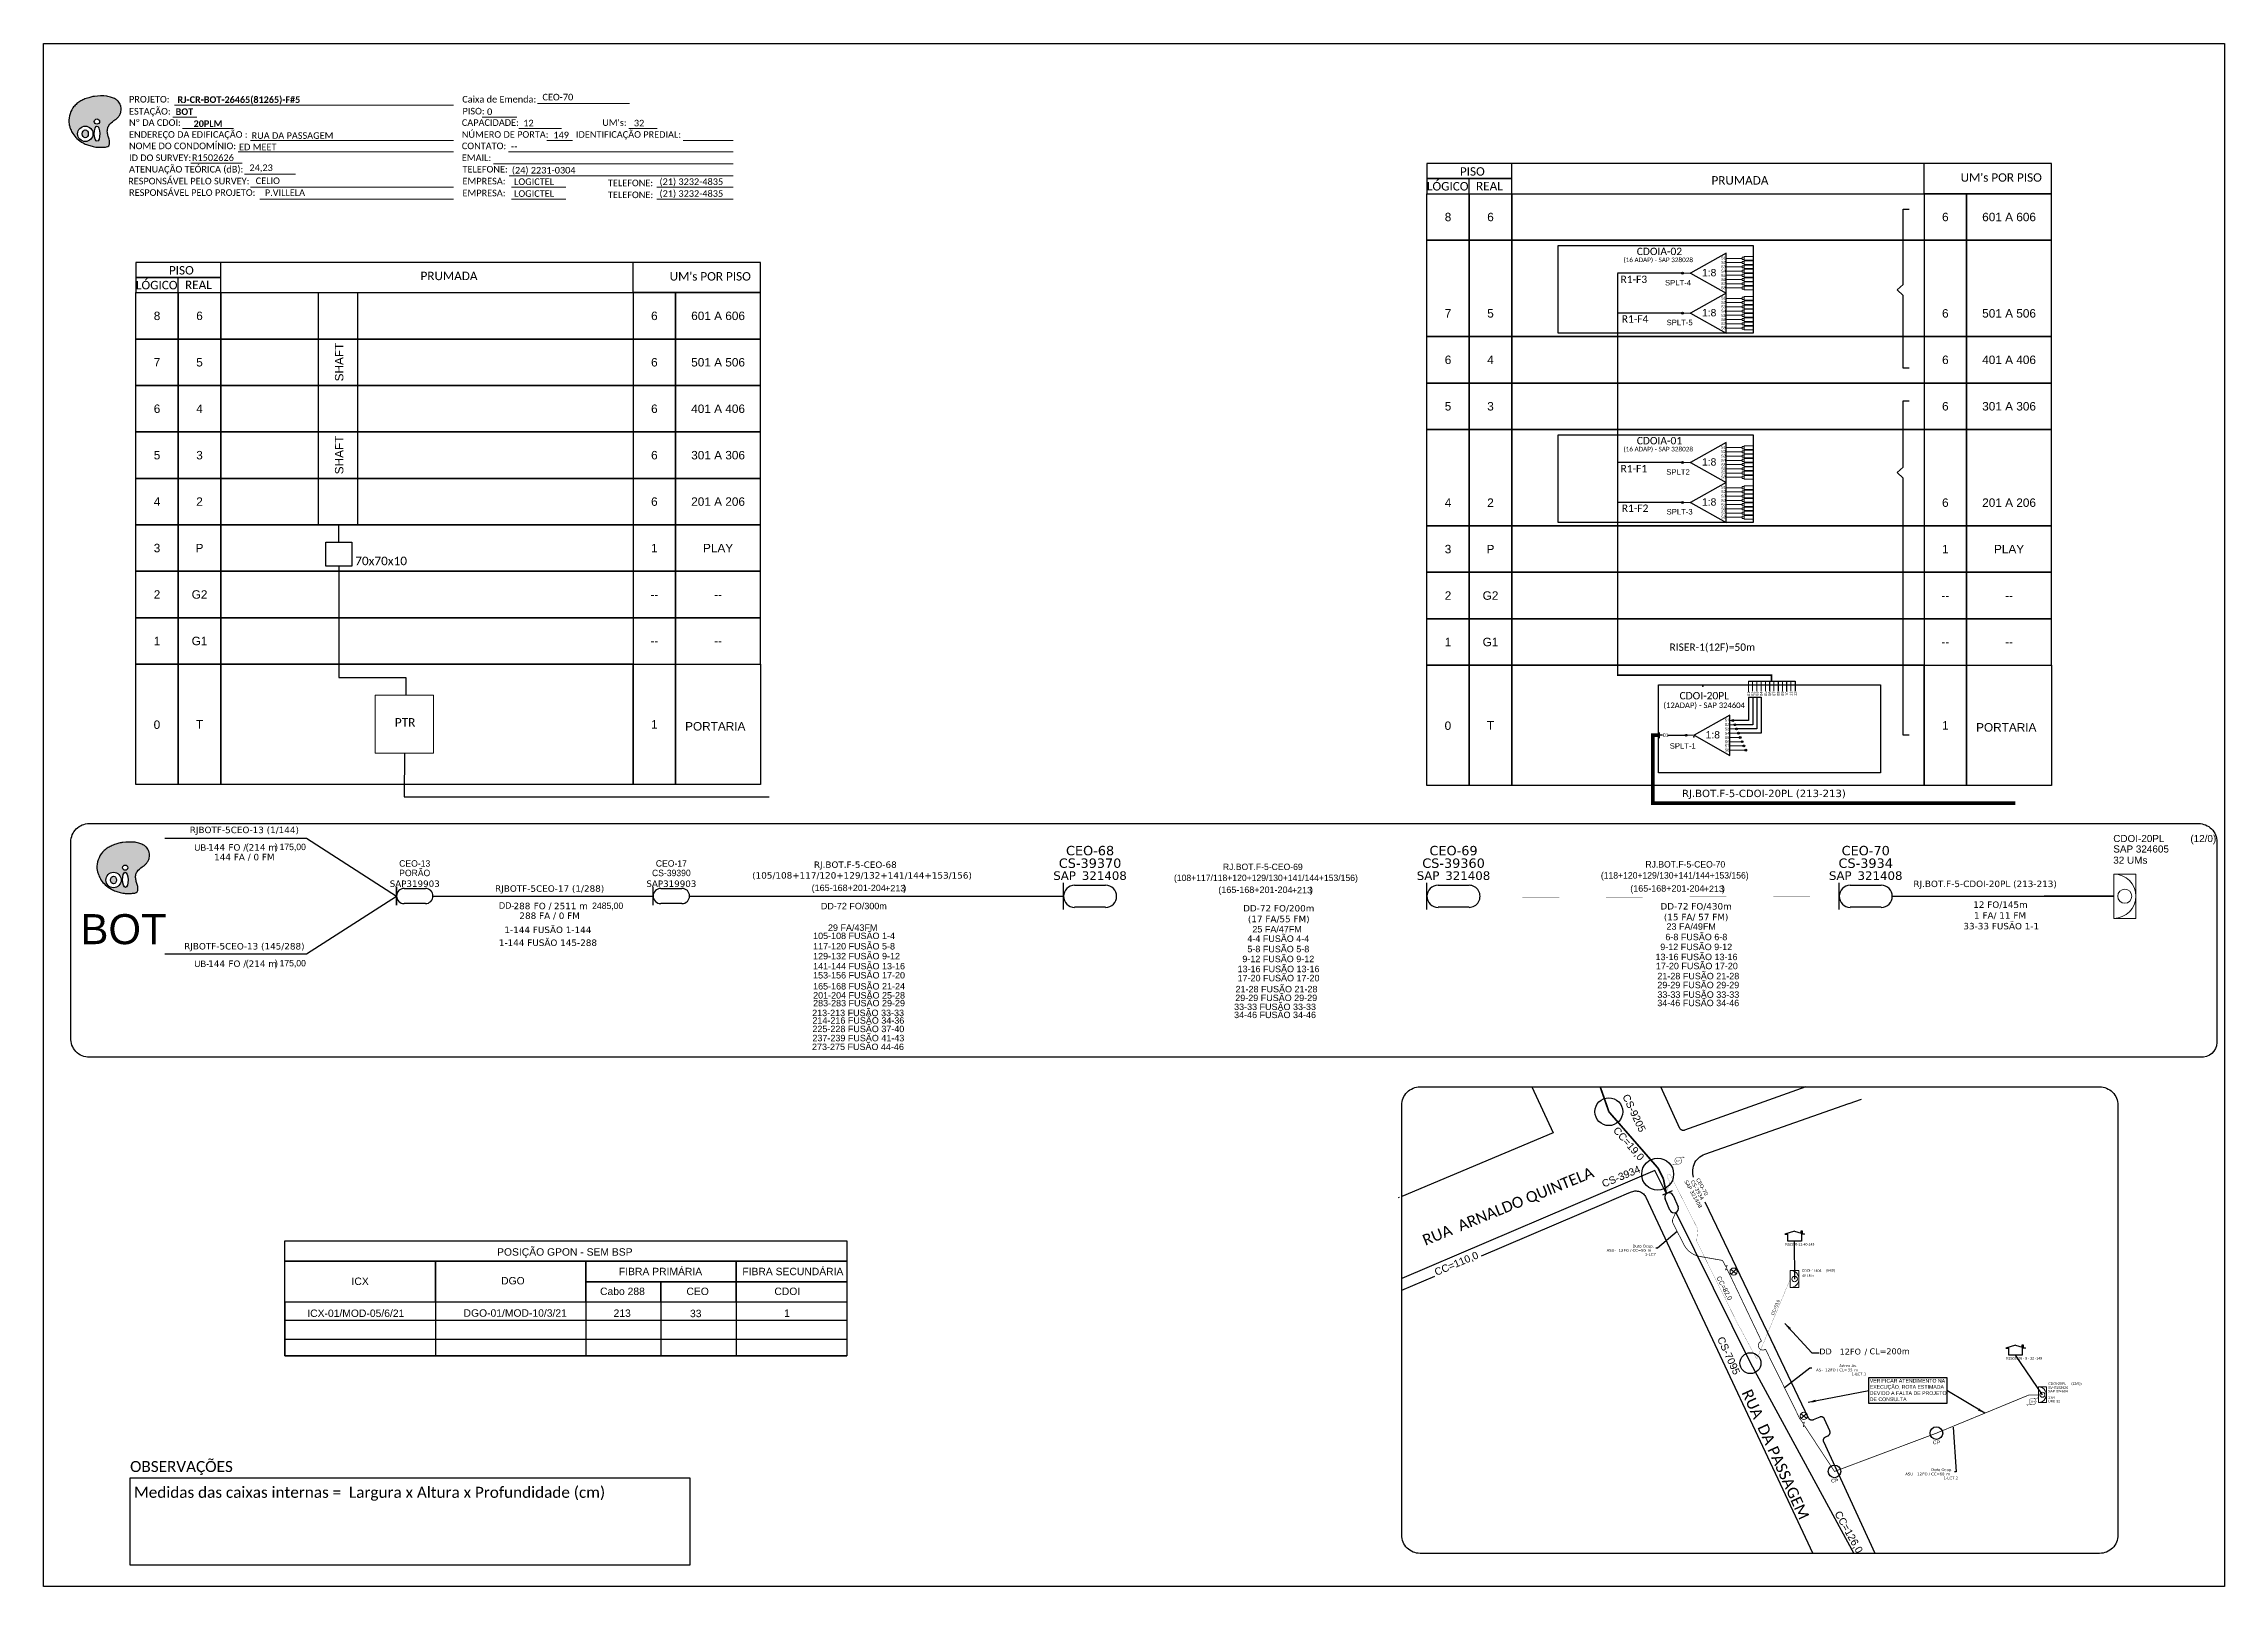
# Model space of a CAD drawing. Header units: millimetres. Extents: x 3898 to 4492, y 1279 to 1699.
import ezdxf
from ezdxf.enums import TextEntityAlignment as Align

# ---------------------------------------------------------------- set-up
doc = ezdxf.new("R2010")
doc.units = ezdxf.units.MM
doc.linetypes.add('PHANTOM2', pattern=[1.25, 0.625, -0.125, 0.125, -0.125, 0.125, -0.125])
for name, color, linetype in [('10.0 - Cartográfico - Divisa', 252, 'Continuous'), ('10.1-Caixas Subterrâneas', 5, 'Continuous'), ('10.2-Nº Policía', 7, 'Continuous'), ('20.4-CEOS', 1, 'Continuous'), ('30.0 - Legenda dos cabos', 7, 'Continuous'), ('CAP a instalar', 1, 'Continuous'), ('CD a instalar', 1, 'Continuous'), ('CDO_INTERIOR', 1, 'Continuous'), ('CEO', 1, 'Continuous'), ('CEOS', 1, 'Continuous'), ('Folga', 1, 'Continuous'), ('label_cabos', 7, 'Continuous'), ('Legenda', 1, 'Continuous'), ('ml', 1, 'Continuous'), ('Subida Lateral', 5, 'Continuous'), ('surveys legendas', 7, 'Continuous')]:
    doc.layers.add(name, color=color, linetype=linetype)
for name, color, linetype, lineweight in [('10.4-Postes', 1, 'Continuous', 0), ("20.0-LEGENDA DOS CDO'S", 1, 'Continuous', 0), ('20.1-CDO_INTERIOR', 1, 'Continuous', 0), ('40.1-ETIQUETAS', 1, 'Continuous', 20), ('Texto_Cabos', 1, 'Continuous', 20)]:
    doc.layers.add(name, color=color, linetype=linetype, lineweight=lineweight)
doc.layers.add('DROP DE CLIENTE', color=140, linetype='Continuous', plot=False)
doc.layers.add('EXTRA', color=50, linetype='Continuous', plot=False)
doc.styles.add('ARIAL', font='arial.ttf')
doc.styles.add('Legend', font='calibri.ttf')
doc.styles.add('siredit', font='verdana.ttf')
doc.styles.add('Style-font000', font='font000.shx')
doc.styles.add('WMF-Calibri0', font='calibri.ttf')
doc.styles.add('WMF-Calibri1', font='calibrib.ttf')
doc.linetypes.add('RESERVA', pattern='A,0.5,-0.15,["RESERVA",Standard,S=0.18,R=0,X=0,Y=-0.1],-1.3', length=1.95)
doc.dimstyles.new('CC', dxfattribs={"dimtxt": 0.8, "dimasz": 2, "dimexe": 0.18, "dimexo": 0.0625, "dimgap": 0.09, "dimtad": 0, "dimdec": 0, "dimrnd": 1, "dimzin": 0, "dimdsep": 46, "dimtxsty": 'siredit', "dimblk": 'NONE', "dimcen": 0, "dimse1": 1, "dimse2": 1, "dimsd1": 1, "dimsd2": 1, "dimclrt": 7, "dimadec": 0, "dimazin": 0, "dimtfac": 1, "dimtdec": 0, "dimtofl": 0, "dimtmove": 0, "dimatfit": 3, "dimfxl": 0, "dimtolj": 1, "dimtzin": 0, "dimarcsym": 0})
doc.dimstyles.new('CL', dxfattribs={"dimtxt": 1, "dimasz": 2, "dimexe": 0.18, "dimexo": 0.0625, "dimgap": 0.09, "dimtad": 0, "dimdec": 0, "dimrnd": 1, "dimzin": 0, "dimdsep": 46, "dimtxsty": 'siredit', "dimblk": 'NONE', "dimcen": 0, "dimse1": 1, "dimse2": 1, "dimsd1": 1, "dimsd2": 1, "dimclrt": 7, "dimadec": 0, "dimazin": 0, "dimtfac": 1, "dimtdec": 0, "dimtofl": 0, "dimtmove": 0, "dimatfit": 3, "dimfxl": 0, "dimtolj": 1, "dimtzin": 0, "dimarcsym": 0})
doc.dimstyles.get("Standard").update_dxf_attribs({"dimtxt": 0.18, "dimasz": 0.18, "dimexe": 0.18, "dimexo": 0.0625, "dimgap": 0.09, "dimtad": 0, "dimtih": 1, "dimtoh": 1, "dimdec": 4, "dimzin": 0, "dimdsep": 46, "dimtxsty": 'Standard', "dimcen": 0.09, "dimadec": 0, "dimazin": 0, "dimtfac": 1, "dimtdec": 4, "dimtofl": 0, "dimtmove": 0, "dimatfit": 3, "dimfxl": 0, "dimtolj": 1, "dimtzin": 0, "dimarcsym": 0})

msp = doc.modelspace()

# ---------------------------------------------------------------- texts
at = {"color": 0}
for s, height, style, p in [('     PISO', 2.3, 'WMF-Calibri0', (4279.27, 1663.11)), ("UM's POR PISO", 2.3, 'WMF-Calibri0', (4419.71, 1661.46)), ('  LÓGICO', 2.3, 'WMF-Calibri0', (4272.72, 1659.08)), ('    REAL', 2.3, 'WMF-Calibri0', (4284.48, 1659.13)), ('PRUMADA', 2.3, 'WMF-Calibri0', (4351.85, 1660.68)), ('  LÓGICO', 2.3, 'WMF-Calibri0', (3921.08, 1632.17)), ('     PISO', 2.3, 'WMF-Calibri0', (3927.63, 1636.2)), ('    REAL', 2.3, 'WMF-Calibri0', (3932.84, 1632.22)), ('PRUMADA', 2.3, 'WMF-Calibri0', (4000.22, 1634.67)), ("UM's POR PISO", 2.3, 'WMF-Calibri0', (4068.07, 1634.55)), ('BOT', 8.176, 'ARIAL', (3907.59, 1453.89))]:
    msp.add_text(s, height=height, dxfattribs=dict(at, style=style)).set_placement(p)
at = {"style": 'ARIAL'}
for s, height, p in [('8', 2.3, (4280.09, 1651.86)), ('6', 2.3, (4291.66, 1651.86)), ('6', 2.3, (4415.55, 1651.86)), ('601 A 606', 2.3, (4432.91, 1651.86)), ('8', 2.3, (3928.45, 1624.95)), ('6', 2.3, (3940.02, 1624.95)), ('6', 2.3, (4063.91, 1624.95)), ('601 A 606', 2.3, (4081.27, 1624.95)), ('7', 2.3, (4280.09, 1625.62)), ('5', 2.3, (4291.66, 1625.62)), ('6', 2.3, (4415.55, 1625.62)), ('501 A 506', 2.3, (4432.91, 1625.62)), ('7', 2.3, (3928.45, 1612.31)), ('5', 2.3, (3940.02, 1612.31)), ('6', 2.3, (4063.91, 1612.31)), ('501 A 506', 2.3, (4081.27, 1612.31)), ('6', 2.3, (4280.09, 1612.98)), ('4', 2.3, (4291.66, 1612.98)), ('6', 2.3, (4415.55, 1612.98)), ('401 A 406', 2.3, (4432.91, 1612.98)), ('6', 2.3, (3928.45, 1599.66)), ('4', 2.3, (3940.02, 1599.66)), ('6', 2.3, (4063.91, 1599.66)), ('401 A 406', 2.3, (4081.27, 1599.66)), ('5', 2.3, (4280.09, 1600.33)), ('3', 2.3, (4291.66, 1600.33)), ('6', 2.3, (4415.55, 1600.33)), ('301 A 306', 2.3, (4432.91, 1600.33)), ('5', 2.3, (3928.45, 1587.02)), ('3', 2.3, (3940.02, 1587.02)), ('6', 2.3, (4063.91, 1587.02)), ('301 A 306', 2.3, (4081.27, 1587.02)), ('4', 2.3, (3928.45, 1574.38)), ('2', 2.3, (3940.02, 1574.38)), ('6', 2.3, (4063.91, 1574.38)), ('201 A 206', 2.3, (4081.27, 1574.38)), ('4', 2.3, (4280.09, 1574.09)), ('2', 2.3, (4291.66, 1574.09)), ('6', 2.3, (4415.55, 1574.09)), ('201 A 206', 2.3, (4432.91, 1574.09)), ('3', 2.3, (3928.45, 1561.73)), ('P', 2.3, (3940.02, 1561.73)), ('1', 2.3, (4063.91, 1561.73)), ('PLAY', 2.3, (4081.27, 1561.73)), ('3', 2.3, (4280.09, 1561.45)), ('P', 2.3, (4291.66, 1561.45)), ('1', 2.3, (4415.55, 1561.45)), ('PLAY', 2.3, (4432.91, 1561.45)), ('2', 2.3, (3928.45, 1549.09)), ('G2', 2.3, (3940.02, 1549.09)), ('--', 2.3, (4063.91, 1549.09)), ('--', 2.3, (4081.27, 1549.09)), ('2', 2.3, (4280.09, 1548.8)), ('G2', 2.3, (4291.66, 1548.8)), ('--', 2.3, (4415.55, 1548.8)), ('--', 2.3, (4432.91, 1548.8)), ('1', 2.3, (3928.45, 1536.44)), ('G1', 2.3, (3940.02, 1536.44)), ('--', 2.3, (4063.91, 1536.44)), ('--', 2.3, (4081.27, 1536.44)), ('1', 2.3, (4280.09, 1536.16)), ('G1', 2.3, (4291.66, 1536.16)), ('--', 2.3, (4415.55, 1536.16)), ('--', 2.3, (4432.91, 1536.16)), ('0', 2.3, (3928.42, 1513.65)), ('T', 2.3, (3940.02, 1513.75)), ('1', 2.3, (4063.91, 1513.75)), ('PORTARIA', 2.3, (4080.5, 1513.2)), ('0', 2.3, (4280.06, 1513.37)), ('T', 2.3, (4291.66, 1513.46)), ('01', 1, (4339.38, 1510.77)), ('1', 2.3, (4415.55, 1513.46)), ('PORTARIA', 2.3, (4432.14, 1512.92))]:
    msp.add_text(s, height=height, dxfattribs=at).set_placement(p, align=Align.MIDDLE_CENTER)
at = {"color": 6, "style": 'WMF-Calibri0'}
for s, p in [('R1-F3', (4327.08, 1633.89)), ('R1-F4', (4327.42, 1623.11)), ('R1-F1', (4327.08, 1582.36)), ('R1-F2', (4327.42, 1571.58)), ('RISER-1(12F)=50m', (4340.41, 1533.75))]:
    msp.add_text(s, height=2, dxfattribs=at).set_placement(p)
at = {"style": 'ARIAL'}
for s, height, rotation, p in [('SHAFT', 2.3, 90.10809, (3978.05, 1612.37)), ('SHAFT', 2.3, 90.10809, (3978.05, 1587.08)), ('01', 0.75, 90, (4361.95, 1522.08)), ('02', 0.75, 90, (4363.11, 1522.08)), ('03', 0.75, 90, (4364.26, 1522.08)), ('04', 0.75, 90, (4365.42, 1522.08)), ('05', 0.75, 90, (4366.58, 1522.08)), ('06', 0.75, 90, (4367.73, 1522.08)), ('07', 0.75, 90, (4368.89, 1522.08)), ('08', 0.75, 90, (4370.05, 1522.08)), ('09', 0.75, 90, (4371.2, 1522.08)), ('10', 0.75, 90, (4372.36, 1522.08)), ('11', 0.75, 90, (4373.52, 1522.08)), ('12', 0.75, 90, (4374.67, 1522.08))]:
    msp.add_text(s, height=height, rotation=rotation, dxfattribs=at).set_placement(p, align=Align.MIDDLE_CENTER)
at = {"style": 'WMF-Calibri0'}
for s, height, p in [('70x70x10', 2.317, (3982.43, 1557.07)), ('PTR', 2.317, (3993.22, 1513.12)), ('OBSERVAÇÕES', 3, (3921.1, 1310.18))]:
    msp.add_text(s, height=height, dxfattribs=at).set_placement(p)
at = {"color": 0, "style": 'siredit'}
for p in [(3952.74, 1480.24), (4035.9, 1464.28), (3952.74, 1448.57)]:
    msp.add_text('FO /', height=1.752, dxfattribs=at).set_placement(p, align=Align.MIDDLE_RIGHT)
at = {"color": 0, "linetype": 'Continuous'}
for s, p in [('                RJ.BOT.F-5-CEO-69     ', (4208.36, 1474.07)), ('(118+120+129/130+141/144+153/156)', (4321.72, 1471.75)), ('    RJ.BOT.F-5-CEO-70      ', (4331.25, 1474.75)), ('(108+117/118+120+129/130+141/144+153/156)', (4205.44, 1471.07))]:
    msp.add_text(s, height=1.752, dxfattribs=at).set_placement(p)
at = {"color": 0, "linetype": 'Continuous', "style": 'ARIAL'}
for s, p in [('(165-168+201-204       )', (4106.75, 1468.34)), ('(165-168+201-204       )', (4217.53, 1467.83)), ('(165-168+201-204       )', (4329.73, 1468.19)), ('DD-72 FO/300m', (4109.27, 1463.39)), ('105-108 FUSÃO 1-4', (4107.15, 1455.28)), ('29 FA/43FM', (4111.2, 1457.51)), ('4-4 FUSÃO 4-4', (4225.43, 1454.52)), ('25 FA/47FM', (4226.8, 1457.08)), ('6-8 FUSÃO 6-8', (4339.29, 1454.97)), ('23 FA/49FM', (4339.59, 1457.82)), ('117-120 FUSÃO 5-8', (4107.15, 1452.45)), ('129-132 FUSÃO 9-12', (4107.15, 1449.76)), ('9-12 FUSÃO 9-12', (4224.07, 1448.99)), ('5-8 FUSÃO 5-8', (4225.43, 1451.69)), ('13-16 FUSÃO 13-16', (4336.62, 1449.54)), ('9-12 FUSÃO 9-12', (4337.9, 1452.27)), ('141-144 FUSÃO 13-16', (4107.15, 1447.02)), ('153-156 FUSÃO 17-20', (4107.15, 1444.55)), ('165-168 FUSÃO 21-24', (4107.15, 1441.55)), ('13-16 FUSÃO 13-16', (4222.77, 1446.26)), ('17-20 FUSÃO 17-20', (4222.77, 1443.79)), ('17-20 FUSÃO 17-20', (4336.72, 1447.07)), ('21-28 FUSÃO 21-28', (4337.11, 1444.33)), ('201-204 FUSÃO 25-28', (4107.15, 1439.08)), ('21-28 FUSÃO 21-28', (4222.22, 1440.78))]:
    msp.add_text(s, height=1.752, dxfattribs=at).set_placement(p)
at = {"color": 1, "linetype": 'Continuous', "style": 'ARIAL'}
for s, p in [('+213', (4126.75, 1468.25)), ('+213', (4237.53, 1467.73)), ('+213', (4349.73, 1468.09)), ('33-33 FUSÃO 33-33', (4221.82, 1435.96)), ('33-33 FUSÃO 33-33', (4337.11, 1439.29)), ('213-213 FUSÃO 33-33', (4106.89, 1434.3))]:
    msp.add_text(s, height=1.752, dxfattribs=at).set_placement(p)
at = {"linetype": 'Continuous', "style": 'ARIAL'}
for s, p in [('29-29 FUSÃO 29-29', (4337.1, 1441.9)), ('283-283 FUSÃO 29-29', (4107.15, 1436.96)), ('29-29 FUSÃO 29-29', (4222.14, 1438.4)), ('34-46 FUSÃO 34-46', (4337.09, 1437.01)), ('214-216 FUSÃO 34-36', (4106.96, 1432.25)), ('225-228 FUSÃO 37-40', (4106.96, 1429.94)), ('34-46 FUSÃO 34-46', (4221.82, 1433.76)), ('273-275 FUSÃO 44-46', (4106.86, 1425.07)), ('237-239 FUSÃO 41-43', (4106.96, 1427.45))]:
    msp.add_text(s, height=1.752, dxfattribs=at).set_placement(p)
at = {"color": 8, "style": 'Legend'}
for s, rotation, p in [('RUA  ARNALDO QUINTELA', 22.15592, (4273.91, 1371.77)), ('RUA  DA PASSAGEM', 294.49735, (4359.99, 1331.81))]:
    msp.add_text(s, height=3, rotation=rotation, dxfattribs=at).set_placement(p)
at = {"color": 7, "style": 'ARIAL'}
for s, height, p in [('POSIÇÃO GPON - SEM BSP', 2.0144, (4039.52, 1370.1)), ('FIBRA PRIMÁRIA', 2.0144, (4065.59, 1364.78)), ('FIBRA SECUNDÁRIA', 2.0144, (4101.63, 1364.78)), ('ICX', 2.014, (3983.77, 1362.12)), ('DGO', 2.014, (4025.38, 1362.27)), ('Cabo 288', 2.014, (4055.22, 1359.38)), ('CEO', 2.014, (4075.7, 1359.38)), ('CDOI', 2.014, (4100.12, 1359.38)), ('ICX-01/MOD-05/6/21', 2.0144, (3982.59, 1353.41)), (' DGO-01/MOD-10/3/21', 2.0144, (4025.62, 1353.47)), ('213', 2.014, (4055.15, 1353.43)), ('33', 2.014, (4075.18, 1353.35)), ('1', 2.01, (4100.05, 1353.43))]:
    msp.add_text(s, height=height, dxfattribs=at).set_placement(p, align=Align.MIDDLE_CENTER)
at = {"color": 0, "linetype": 'Continuous', "char_height": 1.752, "width": 54.5384, "attachment_point": 5}
for s, insert in [('{\\fVerdana|b0|i0|c0|p34;\\PDD-72 FO/200m\\P(17 FA/55 FM)}', (4233.98, 1463.51)), ('{\\fVerdana|b0|i0|c0|p34;\\PDD-72 FO/430m\\P(15 FA/ 57 FM)}', (4347.66, 1464.04))]:
    msp.add_mtext(s, dxfattribs=dict(at, insert=insert))
at = {"color": 1, "linetype": 'Continuous', "insert": (4406.14, 1468.44), "char_height": 1.752, "width": 54.5384, "attachment_point": 1}
msp.add_mtext('{\\fVerdana|b0|i0|c0|p34;\\P\\pi17;12 FO/145m\\P\\pi17.22;1 FA/ 11 FM\\P\\pi14.32;33-33 FUSÃO 1-1}', dxfattribs=at)
at = {"color": 0, "insert": (4394.97, 1335.54), "char_height": 1.0085, "width": 49.4691, "attachment_point": 1, "style": 'ARIAL'}
msp.add_mtext('{\\C3;VERIFICAR ATENDIMENTO NA\\PEXECUÇÃO, ROTA ESTIMADA \\PDEVIDO A FALTA DE PROJETO\\PDE CONSULTA}', dxfattribs=at)
at = {"insert": (3922.19, 1306.16), "char_height": 3, "width": 277.1819, "attachment_point": 1, "style": 'WMF-Calibri0'}
msp.add_mtext('Medidas das caixas internas =  Largura x Altura x Profundidade (cm)', dxfattribs=at)
at = {"layer": '10.1-Caixas Subterrâneas'}
for p in [(4412.15, 1317.75), (4384.45, 1307.34)]:
    msp.add_text('CP', height=1, dxfattribs=at).set_placement(p)
at = {"layer": '10.2-Nº Policía', "style": 'ARIAL'}
msp.add_text('CC=82,0', height=1.28, rotation=297.15559, dxfattribs=at).set_placement((4353.2, 1363.11))
at = {"layer": "20.0-LEGENDA DOS CDO'S", "color": 1, "linetype": 'Continuous', "style": 'ARIAL'}
for s, p in [('CDOI-20PL', (4461.29, 1481.69)), ('SAP 324605', (4461.3, 1478.84)), ('32 UMs', (4461.29, 1475.79))]:
    msp.add_text(s, height=1.931, dxfattribs=at).set_placement(p)
msp.add_text('       (12/0)', height=1.931, dxfattribs=at).set_placement((4483.19, 1481.69), align=Align.CENTER)
at = {"layer": "20.0-LEGENDA DOS CDO'S", "color": 7, "style": 'ARIAL'}
for s, height, p in [('R52398-11-40-143', 0.6801, (4371.9, 1371.85)), ('CDOI-11404', 0.68, (4376.44, 1364.7)), ('40 UMs', 0.68, (4376.55, 1363.34)), ('R1502626 - 9 - 32 -149', 0.6801, (4432.08, 1340.81))]:
    msp.add_text(s, height=height, rotation=359.94314, dxfattribs=at).set_placement(p)
msp.add_text('(64/0)', height=0.68, rotation=359.94314, dxfattribs=at).set_placement((4384.24, 1364.75), align=Align.CENTER)
at = {"layer": '20.4-CEOS', "color": 0, "style": 'siredit'}
for tag, text, p in [('CEO-68', 'CEOSXXX', (4182.59, 1480.64)), ('CEO-69', 'CEOSXXX', (4281.59, 1480.64)), ('CEO-70', 'CEOSXXX', (4393.86, 1480.64)), ('CS-39370', 'CS-XXXX', (4182.59, 1477.22)), ('CS-39360', 'CS-XXXX', (4281.59, 1477.22)), ('CS-3934', 'CS-XXXX', (4393.86, 1477.22))]:
    msp.add_attdef(tag, text=text, height=2.549, dxfattribs=at).set_placement(p, align=Align.TOP_CENTER)
at = {"layer": '40.1-ETIQUETAS', "insert": (4343.82, 1499.27), "char_height": 2, "width": 54.5384, "attachment_point": 1, "style": 'siredit'}
msp.add_mtext('\\PRJ.BOT.F-5-CDOI-20PL (213-213)', dxfattribs=at)
at = {"layer": 'CD a instalar', "color": 0, "linetype": 'Continuous', "insert": (4090.55, 1479.33), "char_height": 1.752, "width": 54.5384, "attachment_point": 1}
msp.add_mtext('{\\fVerdana|b0|i0|c0|p34;\\P                      RJ.BOT.F-5-CEO-68               (105/108+117/120+129/132+141/144+153/156)}', dxfattribs=at)
at = {"layer": 'CD a instalar', "color": 1, "linetype": 'Continuous', "insert": (4406.84, 1474.11), "char_height": 1.752, "width": 54.5384, "attachment_point": 1}
msp.add_mtext('{\\fVerdana|b0|i0|c0|p34;\\PRJ.BOT.F-5-CDOI-20PL (213-213)}', dxfattribs=at)
at = {"layer": 'CDO_INTERIOR', "color": 0, "linetype": 'Continuous', "char_height": 1.752, "width": 15.4817, "attachment_point": 1}
for s, insert in [('UB-', (3938.58, 1481.08)), ('(           )', (3952.63, 1481.24)), ('175,00', (3961.83, 1481.24)), ('DD-', (4021.59, 1465.29)), ('2485,00', (4046.96, 1465.22)), ('UB-', (3938.58, 1449.43)), ('(           )', (3952.63, 1449.59)), ('175,00', (3961.83, 1449.59))]:
    msp.add_mtext(s, dxfattribs=dict(at, insert=insert))
at = {"layer": 'CEO', "color": 7, "style": 'siredit'}
for s, p in [('CEO-70', (4349.75, 1388.06)), ('SAP 321408', (4347.34, 1386.1)), ('CS-3934', (4348.43, 1387.21))]:
    msp.add_text(s, height=1.014, rotation=298.79744, dxfattribs=at).set_placement(p, align=Align.TOP_CENTER)
at = {"layer": 'CEO', "color": 0}
for tag, text, height, style, p in [('CEO-13', 'JFOxx', 1.75, 'Style-font000', (3998.64, 1475.87)), ('PORÃO', 'CVPxx', 1.75, 'Style-font000', (3998.64, 1473.28)), ('CS-39390', 'CVPxx', 1.75, 'Style-font000', (4068.54, 1473.28)), ('CEO-17', 'JFOxx', 1.75, 'Style-font000', (4068.54, 1475.87)), ('SAP319903', '', 1.73, 'siredit', (3998.64, 1470.36)), ('SAP319903', '', 1.73, 'siredit', (4068.54, 1470.36))]:
    msp.add_attdef(tag, text=text, height=height, dxfattribs=dict(at, style=style)).set_placement(p, align=Align.MIDDLE_CENTER)
at = {"layer": 'CEOS', "color": 0, "style": 'siredit'}
for tag, p in [('SAP', (4175.65, 1472.55)), ('321408', (4186.47, 1472.55)), ('SAP', (4274.66, 1472.55)), ('321408', (4285.47, 1472.55)), ('SAP', (4386.93, 1472.55)), ('321408', (4397.75, 1472.55))]:
    msp.add_attdef(tag, text='', height=2.34, dxfattribs=at).set_placement(p, align=Align.MIDDLE_CENTER)
at = {"layer": 'surveys legendas', "color": 5, "style": 'ARIAL'}
for s, rotation, p in [('CS-9205', 295.41481, (4327.53, 1412.46)), ('CS-3934', 22.73662, (4322.51, 1387.61)), ('CS-7095', 294.73324, (4353.34, 1346.45))]:
    msp.add_text(s, height=2, rotation=rotation, dxfattribs=at).set_placement(p)
at = {"layer": 'surveys legendas', "color": 0, "style": 'ARIAL'}
for s, height, rotation, p in [('CC=19,0', 2, 311.14518, (4324.91, 1403.1)), ('CC=110,0', 2, 22.80477, (4276.92, 1363.57)), ('CC=53,0', 0.8, 67.14124, (4368.77, 1352.78)), ('CC=126,0', 2, 299.27023, (4385.29, 1298.89))]:
    msp.add_text(s, height=height, rotation=rotation, dxfattribs=at).set_placement(p)
at = {"layer": 'Texto_Cabos', "color": 0, "linetype": 'Continuous', "style": 'siredit'}
for s, p in [('RJBOTF-5CEO-13 (1/144)', (3952.23, 1484.99)), ('144 FA / 0 FM', (3952.23, 1477.61)), ('RJBOTF-5CEO-17 (1/288)', (4035.39, 1469.03)), ('288 FA / 0 FM', (4035.39, 1461.64)), ('RJBOTF-5CEO-13 (145/288)', (3952.23, 1453.32))]:
    msp.add_text(s, height=1.752, dxfattribs=at).set_placement(p, align=Align.MIDDLE_CENTER)
for s, p in [('144', (3946.97, 1480.24)), ('288', (4030.14, 1464.28)), ('144', (3946.97, 1448.57))]:
    msp.add_text(s, height=1.752, dxfattribs=at).set_placement(p, align=Align.MIDDLE_RIGHT)
for s, p in [('214 m', (3953.4, 1480.24)), ('2511 m', (4036.56, 1464.28)), ('214 m', (3953.4, 1448.57))]:
    msp.add_text(s, height=1.752, dxfattribs=at).set_placement(p, align=Align.MIDDLE_LEFT)
for s, p in [('1-144 FUSÃO 145-288', (4021.54, 1453.41)), ('1-144 FUSÃO 1-144', (4023.06, 1456.92))]:
    msp.add_text(s, height=1.752, dxfattribs=at).set_placement(p)

# ---------------------------------------------------------------- blocks, each defined once
blk = doc.blocks.new('OI')
h = blk.add_hatch(color=40)
edge = h.paths.add_edge_path()
edge.add_spline(control_points=[(4.35, -0.67), (3.92, -0.99), (3.26, -1.5), (2.81, -2.59), (2.9, -3.5), (3.06, -4.27), (3.31, -4.85), (3.37, -5.39), (3.4, -5.88), (3.2, -6.4), (2.54, -6.61), (1.65, -6.63), (0.55, -6.67), (-0.56, -6.42), (-1.61, -6.14), (-2.77, -5.61), (-3.92, -4.77), (-4.89, -3.7), (-5.34, -2.65), (-5.6, -1.94), (-5.85, -0.96), (-5.71, 0.47), (-5.1, 2.02), (-4.14, 3.02), (-3.3, 3.61), (-2.37, 4.16), (-1.36, 4.44), (-0.56, 4.7), (0.79, 4.85), (2.24, 4.97), (3.79, 4.57), (4.67, 4.21), (5.44, 3.65), (5.76, 2.99), (6.03, 2.21), (6.01, 1.46), (5.72, 0.64), (5.31, 0.08), (4.88, -0.38), (4.51, -0.55), (4.35, -0.67)], knot_values=[0, 0, 0, 0, 1.60434, 2.417191, 3.427595, 4.282808, 4.776746, 5.304182, 5.888771, 6.258406, 6.858137, 7.79129, 8.986195, 10.124242, 11.187857, 12.242908, 13.953784, 15.414161, 16.515391, 17.349188, 17.675853, 19.552021, 21.515531, 22.568638, 23.63245, 24.621084, 25.782718, 26.745347, 27.142653, 29.870543, 31.004649, 31.921532, 32.709589, 33.801391, 34.042471, 35.192333, 35.971461, 36.628871, 37.254359, 37.836911, 37.836911, 37.836911, 37.836911], degree=3, periodic=0)
h.paths.add_polyline_path([(1.13, -0.87, -1), (-0.04, -0.87, -1)], flags=16)
edge = h.paths.add_edge_path(flags=16)
edge.add_ellipse((0.56, -3.59), major_axis=(-0.02, 1.71), ratio=0.361305, start_angle=0, end_angle=360)
h.paths.add_polyline_path([(-0.36, -3.62, -1), (-3.8, -3.62, -1)], flags=16)
edge = h.paths.add_edge_path(flags=0)
edge.add_ellipse((-2.08, -3.62), major_axis=(0, 0.885), ratio=0.758294, start_angle=0, end_angle=360)
at = {"color": 40}
for centre, radius in [((-2.08, -3.62), 1.72), ((0.54, -0.87), 0.587)]:
    blk.add_circle(centre, radius, dxfattribs=at)
blk.add_ellipse((-2.08, -3.62), major_axis=(0, 0.885), ratio=0.758294, start_param=-3.141592653589792, end_param=3.141592653589792, dxfattribs=at)
blk.add_ellipse((0.56, -3.59), major_axis=(-0.02, 1.71), ratio=0.361305, dxfattribs=at)
at = {"color": 40, "start_tangent": (-0.800898, -0.598801), "end_tangent": (-0.800898, -0.598801)}
blk.add_spline([(4.35, -0.67), (3.2, -1.78), (2.9, -2.54), (2.92, -3.55), (3.12, -4.38), (3.28, -4.85), (3.37, -5.37), (3.35, -5.95), (3.2, -6.29), (2.66, -6.55), (1.73, -6.63), (0.54, -6.62), (-0.58, -6.41), (-1.6, -6.11), (-2.56, -5.67), (-3.95, -4.67), (-4.89, -3.56), (-5.37, -2.56), (-5.64, -1.78), (-5.72, -1.46), (-5.63, 0.42), (-4.84, 2.22), (-4.13, 2.99), (-3.27, 3.62), (-2.4, 4.09), (-1.3, 4.47), (-0.37, 4.72), (0.02, 4.77), (2.75, 4.8), (3.85, 4.53), (4.69, 4.16), (5.31, 3.68), (5.85, 2.73), (5.93, 2.5), (5.94, 1.35), (5.67, 0.62), (5.29, 0.08), (4.84, -0.36), (4.35, -0.67)], degree=3, dxfattribs=at)
blk = doc.blocks.new('CARIMBO')
at = {"color": 7, "lineweight": 0}
for points in [[(35.66, -16.79), (111.64, -16.79)], [(134.48, -16.3), (159.61, -16.3)], [(35.15, -20.06), (41.7, -20.06)], [(37.81, -23.14), (51.75, -23.14)], [(119.43, -20.02), (128.92, -20.02)], [(129.48, -23.14), (141.1, -23.14)], [(159.42, -23.14), (167.09, -23.14)], [(52.97, -29.48), (111.64, -29.48)], [(56.38, -26.37), (111.64, -26.37)], [(126.6, -29.48), (187.83, -29.48)], [(137.07, -26.37), (144.01, -26.37)], [(174.24, -26.37), (187.8, -26.37)], [(40.13, -32.55), (54.07, -32.55)], [(54.67, -35.52), (68.61, -35.52)], [(122.56, -32.72), (187.83, -32.72)], [(56.38, -39.07), (111.64, -39.07)], [(126.84, -35.96), (187.83, -35.96)], [(127.45, -39.07), (142.25, -39.07)], [(167.06, -39.07), (187.83, -39.07)], [(58.87, -42.31), (111.64, -42.31)], [(127.45, -42.31), (142.25, -42.31)], [(167.06, -42.31), (187.83, -42.31)]]:
    blk.add_lwpolyline(points, dxfattribs=at)
at = {"color": 7, "xscale": 1.213923925163967, "yscale": 1.213923925163967, "zscale": 1.213923925163967, "rotation": 0.1532896023949059}
blk.add_blockref('OI', (13.86, -20.16), dxfattribs=at)
at = {"color": 7, "lineweight": 0, "style": 'WMF-Calibri0'}
for s, height, p in [('PROJETO:', 1.793, (23.26, -16.04)), ('ESTAÇÃO:', 1.793, (23.26, -19.32)), ('Caixa de Emenda:', 1.7927, (114.02, -16.04)), ('PISO:', 1.793, (114.09, -19.28)), ('ENDEREÇO DA EDIFICAÇÃO :', 1.7927, (23.26, -25.63)), ('Nº DA CDOI:', 1.7927, (23.26, -22.39)), ('CAPACIDADE:', 1.7927, (113.91, -22.39)), ('NÚMERO DE PORTA:', 1.7927, (113.91, -25.63)), ('IDENTIFICAÇÃO PREDIAL:', 1.7927, (144.99, -25.63)), ("UM's:", 1.793, (152.15, -22.39)), ('NOME DO CONDOMÍNIO:', 1.7927, (23.26, -28.74)), ('CONTATO:', 1.793, (113.91, -28.74)), ('ATENUAÇÃO TEÓRICA (dB):', 1.7927, (23.26, -35.09)), ('ID DO SURVEY:', 1.7927, (23.26, -31.97)), ('EMAIL:', 1.793, (113.91, -31.97)), ('TELEFONE:', 1.793, (114.09, -35.09)), ('RESPONSÁVEL PELO SURVEY:', 1.7927, (23.02, -38.32)), ('RESPONSÁVEL PELO PROJETO:', 1.7927, (23.26, -41.44)), ('EMPRESA:', 1.793, (114.09, -38.32)), ('EMPRESA:', 1.793, (114.09, -41.56)), ('TELEFONE:', 1.793, (153.7, -38.83)), ('TELEFONE:', 1.793, (153.7, -42.06))]:
    blk.add_text(s, height=height, dxfattribs=at).set_placement(p)
at = {"color": 7, "lineweight": 0, "flags": 8}
for tag, p, style in [('EST', (35.94, -19.41), 'WMF-Calibri1'), ('PROJ', (36.46, -16.13), 'WMF-Calibri1'), ('PISO_PTR', (120.78, -19.42), 'WMF-Calibri0'), ('CEOS-XX', (135.87, -15.46), 'WMF-Calibri0'), ('CAPAC.', (130.66, -22.52), 'WMF-Calibri0'), ("UC'S", (160.78, -22.54), 'WMF-Calibri0'), ('NOME_DO_COND.', (53.23, -29.02), 'WMF-Calibri0'), ('LOGRADOURO', (56.65, -25.91), 'WMF-Calibri0'), ('NOME_DO_CONTATO', (127.3, -28.89), 'WMF-Calibri0'), ('N°', (138.85, -25.77), 'WMF-Calibri0'), ('N°PREDIO', (174.94, -25.77), 'WMF-Calibri0'), ('_ID_', (40.39, -31.94), 'WMF-Calibri0'), ('O_POTEN', (56.06, -34.68), 'WMF-Calibri0'), ('EMAIL', (123.26, -32.12), 'WMF-Calibri0'), ('TELEFONE', (127.55, -35.36), 'WMF-Calibri0'), ('RES_SURVEY', (57.78, -38.23), 'WMF-Calibri0'), ('RES_PROJ', (60.27, -41.47), 'WMF-Calibri0'), ('EMP_RESP_SURVEY', (128.16, -38.47), 'WMF-Calibri0'), ('EMP_RESP_PROJ', (128.16, -41.71), 'WMF-Calibri0'), ('CONT_RESP_SURVEY', (167.76, -38.47), 'WMF-Calibri0'), ('CONT_RESP_PROJ', (167.76, -41.71), 'WMF-Calibri0')]:
    blk.add_attdef(tag, p, '', height=1.79, dxfattribs=dict(at, style=style))
at = {"color": 7, "lineweight": 0, "style": 'WMF-Calibri1', "flags": 8}
blk.add_attdef("N° CDO'S", text='', height=1.79, dxfattribs=at).set_placement((44.78, -22.68), align=Align.CENTER)
blk = doc.blocks.new('SPLT_1-8_DIV_DIR')
h = blk.add_hatch(color=3)
h.dxf.hatch_style = 1
edge = h.paths.add_edge_path()
edge.add_arc((12.77, 4.04), 0.242, 0, 360)
h = blk.add_hatch(color=3)
h.dxf.hatch_style = 1
edge = h.paths.add_edge_path()
edge.add_arc((13.27, 2.88), 0.242, 0, 360)
h = blk.add_hatch(color=3)
h.dxf.hatch_style = 1
edge = h.paths.add_edge_path()
edge.add_arc((13.77, 1.73), 0.242, 0, 360)
h = blk.add_hatch(color=3)
h.dxf.hatch_style = 1
edge = h.paths.add_edge_path()
edge.add_arc((14.27, 0.58), 0.242, 0, 360)
h = blk.add_hatch(color=3)
h.dxf.hatch_style = 1
edge = h.paths.add_edge_path()
edge.add_arc((14.77, -0.58), 0.242, 0, 360)
h = blk.add_hatch(color=3)
h.dxf.hatch_style = 1
edge = h.paths.add_edge_path()
edge.add_arc((15.27, -1.73), 0.242, 0, 360)
h = blk.add_hatch(color=3)
h.dxf.hatch_style = 1
edge = h.paths.add_edge_path()
edge.add_arc((15.77, -2.88), 0.242, 0, 360)
h = blk.add_hatch(color=3)
h.dxf.hatch_style = 1
edge = h.paths.add_edge_path()
edge.add_arc((16.27, -4.04), 0.242, 0, 360)
at = {"color": 1, "lineweight": 0}
blk.add_lwpolyline([(2.22, 0), (0, 0)], dxfattribs=at)
at = {"color": 1}
blk.add_lwpolyline([(11.89, 5.45), (2.22, 0), (11.89, -5.45), (11.89, 5.45)], dxfattribs=at)
at = {"color": 7, "lineweight": 0}
for points in [[(12.77, 4.04), (11.89, 4.04)], [(11.89, 2.88), (13.27, 2.88)], [(11.89, 1.73), (13.77, 1.73)], [(11.89, 0.58), (14.27, 0.58)], [(11.89, -0.58), (14.77, -0.58)], [(11.89, -1.73), (15.27, -1.73)], [(11.89, -2.88), (15.77, -2.88)], [(11.89, -4.04), (16.27, -4.04)]]:
    blk.add_lwpolyline(points, dxfattribs=at)
at = {"color": 3}
for centre in [(12.77, 4.04), (13.27, 2.88), (13.77, 1.73), (14.27, 0.58), (14.77, -0.58), (15.27, -1.73), (15.77, -2.88), (16.27, -4.04)]:
    blk.add_circle(centre, 0.242, dxfattribs=at)
at = {"color": 1, "style": 'ARIAL'}
for s, height, p in [('1:8', 2, (5.35, -0.85)), ('S1', 0.75, (10.52, 3.77)), ('S2', 0.75, (10.52, 2.58)), ('S3', 0.75, (10.52, 1.37)), ('S4', 0.75, (10.52, 0.19)), ('S5', 0.75, (10.52, -1.02)), ('S6', 0.75, (10.52, -2.14)), ('S7', 0.75, (10.52, -3.24)), ('S8', 0.75, (10.52, -4.36))]:
    blk.add_text(s, height=height, dxfattribs=at).set_placement(p)
blk = doc.blocks.new('LEG_64ADAP_ESQ')
blk.add_point((0, 0))
at = {"color": 1, "style": 'WMF-Calibri0', "flags": 4}
blk.add_attdef('MODELO', text='', height=1.5, dxfattribs=at).set_placement((-1.47, -5.97), align=Align.CENTER)
blk.add_attdef('CDO', (-4.08, -3.61), '', height=2, dxfattribs=at)
blk = doc.blocks.new('SPLT_1-8_SC-APC')
at = {"color": 1}
blk.add_lwpolyline([(-7.37, -2.1), (-17.04, -7.55), (-7.37, -13), (-7.37, -2.1)], dxfattribs=at)
at = {"color": 3, "lineweight": 0}
for points in [[(-2.99, -3.51), (-7.37, -3.51)], [(-7.37, -4.66), (-2.99, -4.66)], [(-7.37, -5.82), (-2.99, -5.82)], [(-2.41, -3.02), (-2.41, -4)], [(-2.41, -3.02), (0, -3.02)], [(-2.41, -4), (0, -4)], [(-2.41, -4.17), (-2.41, -5.16)], [(-2.41, -4.17), (0, -4.17)], [(-2.41, -5.16), (0, -5.16)], [(-2.41, -5.32), (-2.41, -6.31)], [(-2.41, -5.32), (0, -5.32)], [(-7.37, -6.97), (-2.99, -6.97)], [(-7.37, -8.12), (-2.99, -8.12)], [(-7.37, -9.28), (-2.99, -9.28)], [(-7.37, -10.43), (-2.99, -10.43)], [(-7.37, -11.58), (-2.99, -11.58)], [(-2.41, -6.31), (0, -6.31)], [(-2.41, -6.48), (-2.41, -7.46)], [(-2.41, -6.48), (0, -6.48)], [(-2.41, -7.46), (0, -7.46)], [(-2.41, -7.63), (-2.41, -8.62)], [(-2.41, -7.63), (0, -7.63)], [(-2.41, -8.62), (0, -8.62)], [(-2.41, -8.78), (-2.41, -9.77)], [(-2.41, -8.78), (0, -8.78)], [(-2.41, -9.77), (0, -9.77)], [(-2.41, -9.94), (-2.41, -10.92)], [(-2.41, -9.94), (0, -9.94)], [(-2.41, -10.92), (0, -10.92)], [(-2.41, -11.09), (-2.41, -12.08)], [(-2.41, -11.09), (0, -11.09)], [(-2.41, -12.08), (0, -12.08)]]:
    blk.add_lwpolyline(points, dxfattribs=at)
for points in [[(-2.99, -3.22), (-2.41, -3.22), (-2.41, -3.8), (-2.99, -3.8)], [(-2.99, -4.38), (-2.41, -4.38), (-2.41, -4.95), (-2.99, -4.95)], [(-2.99, -5.53), (-2.41, -5.53), (-2.41, -6.1), (-2.99, -6.1)], [(-2.99, -6.68), (-2.41, -6.68), (-2.41, -7.26), (-2.99, -7.26)], [(-2.99, -7.84), (-2.41, -7.84), (-2.41, -8.41), (-2.99, -8.41)], [(-2.99, -8.99), (-2.41, -8.99), (-2.41, -9.56), (-2.99, -9.56)], [(-2.99, -10.14), (-2.41, -10.14), (-2.41, -10.72), (-2.99, -10.72)], [(-2.99, -11.3), (-2.41, -11.3), (-2.41, -11.87), (-2.99, -11.87)]]:
    blk.add_lwpolyline(points, close=True, dxfattribs=at)
at = {"color": 1, "lineweight": 0}
blk.add_lwpolyline([(-17.04, -7.55), (-19.26, -7.55)], dxfattribs=at)
at = {"color": 1, "style": 'ARIAL'}
for s, height, p in [('S1', 0.75, (-8.74, -3.78)), ('S2', 0.75, (-8.74, -4.97)), ('S3', 0.75, (-8.74, -6.18)), ('1:8', 2, (-13.91, -8.4)), ('S4', 0.75, (-8.74, -7.36)), ('S5', 0.75, (-8.74, -8.57)), ('S6', 0.75, (-8.74, -9.69)), ('S7', 0.75, (-8.74, -10.78)), ('S8', 0.75, (-8.74, -11.9))]:
    blk.add_text(s, height=height, dxfattribs=at).set_placement(p)
blk = doc.blocks.new('LEG_CDOIA12_C-SPLT_ESQ')
blk.add_point((0, 0))
at = {"color": 0, "style": 'WMF-Calibri0', "flags": 4}
blk.add_attdef('CDO', (-14.65, 4.94), '', height=2, dxfattribs=at)
blk.add_attdef('MODELO', text='', height=1.5, dxfattribs=at).set_placement((-13.55, 3.01), align=Align.CENTER)
at = {"style": 'ARIAL', "flags": 4}
blk.add_attdef('SPLITAGEM', text='', height=1.5, dxfattribs=at).set_placement((-17.48, -2.66), align=Align.CENTER)
blk = doc.blocks.new('SPLITTER_')
blk.add_point((0, 0))
at = {"style": 'ARIAL', "flags": 4}
blk.add_attdef('SPLT', (0, -3.26), '', height=1.5, dxfattribs=at)
blk = doc.blocks.new('PTPT')
at = {"layer": '10.4-Postes', "color": 1, "linetype": 'PHANTOM2'}
for points in [[(-0.0000079, 0.0000104), (0.0000075, -0.000002)], [(0.000007, 0.0000109), (-0.0000074, -0.0000025)]]:
    blk.add_lwpolyline(points, dxfattribs=at)
at = {"layer": '10.4-Postes', "color": 1}
blk.add_circle((-0.0000002, 0.0000042), 0.00000987, dxfattribs=at)
blk = doc.blocks.new('CDOI_PADRÃO')
at = {"layer": '20.1-CDO_INTERIOR', "color": 0, "lineweight": 18}
for p, q in [((3.1, 6.1), (-3.1, 6.1)), ((-3.1, 6.1), (-3.1, -6.1)), ((3.1, -6.1), (3.1, 6.1)), ((-3.1, -6.1), (3.1, -6.1))]:
    blk.add_line(p, q, dxfattribs=at)
for centre, major_axis, start_param, end_param in [((-3.1, 0), (4.34, 4.34), 3.926991, 7.068583), ((0, 0), (1.39, 1.39), 5.497787, 11.780972)]:
    blk.add_ellipse(centre, major_axis=major_axis, ratio=1, start_param=start_param, end_param=end_param, dxfattribs=at)
blk = doc.blocks.new('SURVEY_SURVEY')
for p, q in [((0, 0.0000254), (-0.0000251, 0.000018)), ((-0.0000251, 0.000018), (-0.0000173, 0.000018)), ((-0.0000172, 0), (-0.0000172, 0.0000179)), ((0.0000172, 0), (-0.0000172, 0)), ((0, 0.0000254), (0.0000251, 0.000018)), ((0.0000169, 0.0000264), (0.0000195, 0.0000264)), ((0.0000169, 0.0000205), (0.0000169, 0.0000264)), ((0.0000251, 0.000018), (0.0000172, 0.000018)), ((0.0000172, 0.000018), (0.0000172, 0)), ((0.0000195, 0.0000264), (0.0000195, 0.0000198))]:
    blk.add_line(p, q)
blk = doc.blocks.new('LEGENDA DOS CABOS')
at = {"layer": 'EXTRA', "style": 'siredit'}
for tag, p in [('ID', (4.6, 0.97)), ('XX', (9.03, 0.97))]:
    blk.add_attdef(tag, text='', height=0.48, rotation=359.69, dxfattribs=at).set_placement(p, align=Align.MIDDLE_CENTER)
at = {"layer": 'Legenda', "color": 7, "style": 'siredit'}
for tag, p in [('TIPO_CABO', (1.31, 0)), ('CABO', (4.69, -0.05)), ('/', (6.81, -0.05)), ('METROS', (10.03, -0.05))]:
    blk.add_attdef(tag, text='', height=0.8, rotation=359.69, dxfattribs=at).set_placement(p, align=Align.MIDDLE_CENTER)
blk = doc.blocks.new('_None')
blk = doc.blocks.new('A$C07E14978')
at = {"layer": 'Folga', "color": 0, "const_width": 0.137}
for points in [[(2.23, 0.28), (0.03, 0.28), (0.47, 0.06)], [(2.23, 2.92), (4.42, 2.92), (3.98, 3.13)]]:
    blk.add_lwpolyline(points, dxfattribs=at)
at = {"layer": 'Folga', "color": 0, "const_width": 0.146}
blk.add_lwpolyline([(2.23, 2.92, 1.000012), (2.23, 0.28, 0.999978)], format="xyb", close=True, dxfattribs=at)
at = {"layer": 'Folga', "color": 0}
blk.add_text('10m', height=0.659, dxfattribs=at).set_placement((1.38, 1.27))
blk = doc.blocks.new('CDOI_CT_DRT')
at = {"layer": '20.1-CDO_INTERIOR', "color": 0, "lineweight": 18}
blk.add_lwpolyline([(2.13, -2.13), (2.13, 2.12), (0, 2.12), (0, -2.13)], close=True, dxfattribs=at)
blk.add_circle((1.06, 0), 0.68, dxfattribs=at)
blk.add_arc((0, 0), 2.13, 269.97241, 89.97241, dxfattribs=at)
at = {"layer": "20.0-LEGENDA DOS CDO'S", "color": 0, "style": 'ARIAL'}
for tag, p in [('SAP', (2.61, 0.61)), ('CDO_N', (2.61, 2.69)), ('SURVEY', (2.61, 1.6)), ('1:XX', (2.6, -1.08)), ('UMS', (2.6, -2.09))]:
    blk.add_attdef(tag, p, '', height=0.68, rotation=359.97241, dxfattribs=at)
blk.add_attdef('FIBRAS_UTILIZADAS', text='', height=0.68, rotation=359.97241, dxfattribs=at).set_placement((10.32, 2.69), align=Align.CENTER)
blk = doc.blocks.new('*U129')
at = {"layer": '30.0 - Legenda dos cabos', "color": 0, "style": 'siredit'}
for s, p in [('Aéreo As.', (7.5, 0.55)), ('CL=', (7.5, -0.6))]:
    blk.add_text(s, height=0.75, dxfattribs=at).set_placement(p, align=Align.MIDDLE_LEFT)
for s, p in [('-', (2.8, -0.6)), ('/', (7, -0.6)), ('-', (11.7, -1.7))]:
    blk.add_text(s, height=0.75, dxfattribs=at).set_placement(p, align=Align.MIDDLE_CENTER)
for s, p in [('FO', (6.5, -0.6)), ('m', (12.58, -0.6))]:
    blk.add_text(s, height=0.75, dxfattribs=at).set_placement(p, align=Align.MIDDLE_RIGHT)
at = {"layer": '30.0 - Legenda dos cabos', "color": 0, "style": 'siredit', "flags": 9}
blk.add_attdef('DESTINO_CABO', text='', height=0.75, dxfattribs=at).set_placement((3.65, 0.55), align=Align.MIDDLE_CENTER)
at = {"layer": '30.0 - Legenda dos cabos', "color": 0, "style": 'siredit', "flags": 8}
for tag, p in [('TIPO_CABO', (2.55, -0.6)), ('FIBRAS', (5, -0.6)), ('CODIGO', (11.5, -1.7))]:
    blk.add_attdef(tag, text='', height=0.75, dxfattribs=at).set_placement(p, align=Align.MIDDLE_RIGHT)
for tag, p in [('COMP_CABO', (9.8, -0.6)), ('LANCE', (11.9, -1.7))]:
    blk.add_attdef(tag, text='', height=0.75, dxfattribs=at).set_placement(p, align=Align.MIDDLE_LEFT)
at = {"layer": '30.0 - Legenda dos cabos', "color": 0}
blk.add_leader([(-7.43, -5.41), (-0.5, 0), (0, 0)], dimstyle='Standard', override={"dimasz": 0.75, "dimgap": 0.5, "dimtad": 0}, dxfattribs=at)
blk = doc.blocks.new('*U130')
at = {"layer": '30.0 - Legenda dos cabos', "color": 0, "style": 'siredit'}
for s, p in [('Duto Ocup.', (7.5, 0.55)), ('CC=', (7.5, -0.6))]:
    blk.add_text(s, height=0.75, dxfattribs=at).set_placement(p, align=Align.MIDDLE_LEFT)
for s, p in [('-', (2.8, -0.6)), ('/', (7, -0.6)), ('-', (11.7, -1.7))]:
    blk.add_text(s, height=0.75, dxfattribs=at).set_placement(p, align=Align.MIDDLE_CENTER)
for s, p in [('FO', (6.5, -0.6)), ('m', (12.58, -0.6))]:
    blk.add_text(s, height=0.75, dxfattribs=at).set_placement(p, align=Align.MIDDLE_RIGHT)
at = {"layer": '30.0 - Legenda dos cabos', "color": 0, "style": 'siredit', "flags": 9}
blk.add_attdef('DESTINO_CABO', text='', height=0.75, dxfattribs=at).set_placement((3.65, 0.55), align=Align.MIDDLE_CENTER)
at = {"layer": '30.0 - Legenda dos cabos', "color": 0, "style": 'siredit', "flags": 8}
for tag, p in [('TIPO_CABO', (2.55, -0.6)), ('FIBRAS', (5, -0.6)), ('CODIGO', (11.5, -1.7))]:
    blk.add_attdef(tag, text='', height=0.75, dxfattribs=at).set_placement(p, align=Align.MIDDLE_RIGHT)
for tag, p in [('COMP_CABO', (9.8, -0.6)), ('LANCE', (11.9, -1.7))]:
    blk.add_attdef(tag, text='', height=0.75, dxfattribs=at).set_placement(p, align=Align.MIDDLE_LEFT)
at = {"layer": '30.0 - Legenda dos cabos', "color": 0}
blk.add_leader([(19.64, 4.58), (14.3, 0), (13.8, 0)], dimstyle='Standard', override={"dimasz": 0.75, "dimgap": 0.5, "dimtad": 0}, dxfattribs=at)
blk = doc.blocks.new('*U131')
at = {"layer": '30.0 - Legenda dos cabos', "color": 0, "style": 'siredit'}
for s, p in [('Duto Ocup.', (7.5, 0.55)), ('CC=', (7.5, -0.6))]:
    blk.add_text(s, height=0.75, dxfattribs=at).set_placement(p, align=Align.MIDDLE_LEFT)
for s, p in [('-', (2.8, -0.6)), ('/', (7, -0.6)), ('-', (11.7, -1.7))]:
    blk.add_text(s, height=0.75, dxfattribs=at).set_placement(p, align=Align.MIDDLE_CENTER)
for s, p in [('FO', (6.5, -0.6)), ('m', (12.58, -0.6))]:
    blk.add_text(s, height=0.75, dxfattribs=at).set_placement(p, align=Align.MIDDLE_RIGHT)
at = {"layer": '30.0 - Legenda dos cabos', "color": 0, "style": 'siredit', "flags": 9}
blk.add_attdef('DESTINO_CABO', text='', height=0.75, dxfattribs=at).set_placement((3.65, 0.55), align=Align.MIDDLE_CENTER)
at = {"layer": '30.0 - Legenda dos cabos', "color": 0, "style": 'siredit', "flags": 8}
for tag, p in [('TIPO_CABO', (2.55, -0.6)), ('FIBRAS', (5, -0.6)), ('CODIGO', (11.5, -1.7))]:
    blk.add_attdef(tag, text='', height=0.75, dxfattribs=at).set_placement(p, align=Align.MIDDLE_RIGHT)
for tag, p in [('COMP_CABO', (9.8, -0.6)), ('LANCE', (11.9, -1.7))]:
    blk.add_attdef(tag, text='', height=0.75, dxfattribs=at).set_placement(p, align=Align.MIDDLE_LEFT)
at = {"layer": '30.0 - Legenda dos cabos', "color": 0}
blk.add_leader([(13.47, 12.17), (14.3, 0), (13.8, 0)], dimstyle='Standard', override={"dimasz": 0.75, "dimgap": 0.5, "dimtad": 0}, dxfattribs=at)

# ---------------------------------------------------------------- hatches: boundary and pattern name
h = msp.add_hatch(color=3)
h.dxf.hatch_style = 1
edge = h.paths.add_edge_path()
edge.add_arc((4343.94, 1636.58), 0.256, 0, 360)
h = msp.add_hatch(color=3)
h.dxf.hatch_style = 1
edge = h.paths.add_edge_path()
edge.add_arc((4343.94, 1625.68), 0.256, 0, 360)
h = msp.add_hatch(color=3)
h.dxf.hatch_style = 1
edge = h.paths.add_edge_path()
edge.add_arc((4343.94, 1585.05), 0.256, 0, 360)
h = msp.add_hatch(color=3)
h.dxf.hatch_style = 1
edge = h.paths.add_edge_path()
edge.add_arc((4343.94, 1574.15), 0.256, 0, 360)
h = msp.add_hatch(color=3)
h.dxf.hatch_style = 1
edge = h.paths.add_edge_path()
edge.add_arc((4344.92, 1510.75), 0.256, 0, 360)

# ---------------------------------------------------------------- linework, layer by layer
at = {"color": 1}
for p, q in [((4337.4, 1524.45), (4397.92, 1524.45)), ((4397.92, 1524.45), (4397.92, 1500.56)), ((4397.92, 1500.56), (4337.4, 1500.56))]:
    msp.add_line(p, q, dxfattribs=at)
at = {"color": 5}
for p, q in [((4336.39, 1392.28), (4267.47, 1362.9)), ((4339.56, 1385.96), (4336.39, 1392.28))]:
    msp.add_line(p, q, dxfattribs=at)
at = {"color": 0}
for p, q in [((4342.12, 1380.85), (4362.46, 1339.82)), ((4362.46, 1339.82), (4390.61, 1288.03))]:
    msp.add_line(p, q, dxfattribs=at)
at = {"color": 7, "ltscale": 100}
for p, q in [((3963.29, 1356.4), (3963.29, 1341.86)), ((4004.26, 1356.4), (4004.26, 1341.86)), ((4004.26, 1356.4), (4004.26, 1341.86)), ((4045.22, 1356.4), (4045.22, 1341.86)), ((3963.29, 1351.55), (4116.37, 1351.55)), ((3963.29, 1341.86), (4116.37, 1341.86))]:
    msp.add_line(p, q, dxfattribs=at)
for points in [[(3897.56, 1699.06), (4491.56, 1699.06), (4491.56, 1279.06), (3897.56, 1279.06)], [(4274.3, 1658.18), (4285.88, 1658.18), (4285.88, 1645.54), (4274.3, 1645.54)], [(4285.88, 1658.18), (4297.45, 1658.18), (4297.45, 1645.54), (4285.88, 1645.54)], [(4297.45, 1658.18), (4409.76, 1658.18), (4409.76, 1645.54), (4297.45, 1645.54)], [(4421.33, 1658.18), (4409.76, 1658.18), (4409.76, 1645.54), (4421.33, 1645.54)], [(4444.48, 1658.18), (4421.33, 1658.18), (4421.33, 1645.54), (4444.48, 1645.54)], [(4274.3, 1645.54), (4285.88, 1645.54), (4285.88, 1619.3), (4274.3, 1619.3)], [(4285.88, 1645.54), (4297.45, 1645.54), (4297.45, 1619.3), (4285.88, 1619.3)], [(4297.45, 1645.54), (4409.76, 1645.54), (4409.76, 1619.3), (4297.45, 1619.3)], [(4421.33, 1645.54), (4409.76, 1645.54), (4409.76, 1619.3), (4421.33, 1619.3)], [(4444.48, 1645.54), (4421.33, 1645.54), (4421.33, 1619.3), (4444.48, 1619.3)], [(3922.67, 1631.28), (3934.24, 1631.28), (3934.24, 1618.63), (3922.67, 1618.63)], [(3934.24, 1631.28), (3945.81, 1631.28), (3945.81, 1618.63), (3934.24, 1618.63)], [(3945.81, 1631.28), (4058.12, 1631.28), (4058.12, 1618.63), (3945.81, 1618.63)], [(3972.43, 1631.28), (3983.07, 1631.28), (3983.07, 1568.05), (3972.43, 1568.05)], [(4069.69, 1631.28), (4058.12, 1631.28), (4058.12, 1618.63), (4069.69, 1618.63)], [(4092.84, 1631.28), (4069.69, 1631.28), (4069.69, 1618.63), (4092.84, 1618.63)], [(3922.67, 1618.63), (3934.24, 1618.63), (3934.24, 1605.99), (3922.67, 1605.99)], [(3934.24, 1618.63), (3945.81, 1618.63), (3945.81, 1605.99), (3934.24, 1605.99)], [(3945.81, 1618.63), (4058.12, 1618.63), (4058.12, 1605.99), (3945.81, 1605.99)], [(4069.69, 1618.63), (4058.12, 1618.63), (4058.12, 1605.99), (4069.69, 1605.99)], [(4092.84, 1618.63), (4069.69, 1618.63), (4069.69, 1605.99), (4092.84, 1605.99)], [(4274.3, 1619.3), (4285.88, 1619.3), (4285.88, 1606.65), (4274.3, 1606.65)], [(4285.88, 1619.3), (4297.45, 1619.3), (4297.45, 1606.65), (4285.88, 1606.65)], [(4297.45, 1619.3), (4409.76, 1619.3), (4409.76, 1606.65), (4297.45, 1606.65)], [(4421.33, 1619.3), (4409.76, 1619.3), (4409.76, 1606.65), (4421.33, 1606.65)], [(4444.48, 1619.3), (4421.33, 1619.3), (4421.33, 1606.65), (4444.48, 1606.65)], [(3922.67, 1605.99), (3934.24, 1605.99), (3934.24, 1593.34), (3922.67, 1593.34)], [(3934.24, 1605.99), (3945.81, 1605.99), (3945.81, 1593.34), (3934.24, 1593.34)], [(3945.81, 1605.99), (4058.12, 1605.99), (4058.12, 1593.34), (3945.81, 1593.34)], [(4069.69, 1605.99), (4058.12, 1605.99), (4058.12, 1593.34), (4069.69, 1593.34)], [(4092.84, 1605.99), (4069.69, 1605.99), (4069.69, 1593.34), (4092.84, 1593.34)], [(4274.3, 1606.65), (4285.88, 1606.65), (4285.88, 1594.01), (4274.3, 1594.01)], [(4285.88, 1606.65), (4297.45, 1606.65), (4297.45, 1594.01), (4285.88, 1594.01)], [(4297.45, 1606.65), (4409.76, 1606.65), (4409.76, 1594.01), (4297.45, 1594.01)], [(4421.33, 1606.65), (4409.76, 1606.65), (4409.76, 1594.01), (4421.33, 1594.01)], [(4444.48, 1606.65), (4421.33, 1606.65), (4421.33, 1594.01), (4444.48, 1594.01)], [(3922.67, 1593.34), (3934.24, 1593.34), (3934.24, 1580.7), (3922.67, 1580.7)], [(3934.24, 1593.34), (3945.81, 1593.34), (3945.81, 1580.7), (3934.24, 1580.7)], [(3945.81, 1593.34), (4058.12, 1593.34), (4058.12, 1580.7), (3945.81, 1580.7)], [(4069.69, 1593.34), (4058.12, 1593.34), (4058.12, 1580.7), (4069.69, 1580.7)], [(4092.84, 1593.34), (4069.69, 1593.34), (4069.69, 1580.7), (4092.84, 1580.7)], [(4274.3, 1594.01), (4285.88, 1594.01), (4285.88, 1567.77), (4274.3, 1567.77)], [(4285.88, 1594.01), (4297.45, 1594.01), (4297.45, 1567.77), (4285.88, 1567.77)], [(4297.45, 1594.01), (4409.76, 1594.01), (4409.76, 1567.77), (4297.45, 1567.77)], [(4421.33, 1594.01), (4409.76, 1594.01), (4409.76, 1567.77), (4421.33, 1567.77)], [(4444.48, 1594.01), (4421.33, 1594.01), (4421.33, 1567.77), (4444.48, 1567.77)], [(3922.67, 1580.7), (3934.24, 1580.7), (3934.24, 1568.05), (3922.67, 1568.05)], [(3934.24, 1580.7), (3945.81, 1580.7), (3945.81, 1568.05), (3934.24, 1568.05)], [(3945.81, 1580.7), (4058.12, 1580.7), (4058.12, 1568.05), (3945.81, 1568.05)], [(4069.69, 1580.7), (4058.12, 1580.7), (4058.12, 1568.05), (4069.69, 1568.05)], [(4092.84, 1580.7), (4069.69, 1580.7), (4069.69, 1568.05), (4092.84, 1568.05)], [(3922.67, 1568.05), (3934.24, 1568.05), (3934.24, 1555.41), (3922.67, 1555.41)], [(3934.24, 1568.05), (3945.81, 1568.05), (3945.81, 1555.41), (3934.24, 1555.41)], [(3945.81, 1568.05), (4058.12, 1568.05), (4058.12, 1555.41), (3945.81, 1555.41)], [(3974.45, 1563.37), (3981.51, 1563.37), (3981.51, 1556.79), (3974.45, 1556.79)], [(4069.69, 1568.05), (4058.12, 1568.05), (4058.12, 1555.41), (4069.69, 1555.41)], [(4092.84, 1568.05), (4069.69, 1568.05), (4069.69, 1555.41), (4092.84, 1555.41)], [(4274.3, 1567.77), (4285.88, 1567.77), (4285.88, 1555.13), (4274.3, 1555.13)], [(4285.88, 1567.77), (4297.45, 1567.77), (4297.45, 1555.13), (4285.88, 1555.13)], [(4297.45, 1567.77), (4409.76, 1567.77), (4409.76, 1555.13), (4297.45, 1555.13)], [(4421.33, 1567.77), (4409.76, 1567.77), (4409.76, 1555.13), (4421.33, 1555.13)], [(4444.48, 1567.77), (4421.33, 1567.77), (4421.33, 1555.13), (4444.48, 1555.13)], [(3922.67, 1555.41), (3934.24, 1555.41), (3934.24, 1542.76), (3922.67, 1542.76)], [(3934.24, 1555.41), (3945.81, 1555.41), (3945.81, 1542.76), (3934.24, 1542.76)], [(3945.81, 1555.41), (4058.12, 1555.41), (4058.12, 1542.76), (3945.81, 1542.76)], [(4069.69, 1555.41), (4058.12, 1555.41), (4058.12, 1542.76), (4069.69, 1542.76)], [(4092.84, 1555.41), (4069.69, 1555.41), (4069.69, 1542.76), (4092.84, 1542.76)], [(4274.3, 1555.13), (4285.88, 1555.13), (4285.88, 1542.48), (4274.3, 1542.48)], [(4285.88, 1555.13), (4297.45, 1555.13), (4297.45, 1542.48), (4285.88, 1542.48)], [(4297.45, 1555.13), (4409.76, 1555.13), (4409.76, 1542.48), (4297.45, 1542.48)], [(4421.33, 1555.13), (4409.76, 1555.13), (4409.76, 1542.48), (4421.33, 1542.48)], [(4444.48, 1555.13), (4421.33, 1555.13), (4421.33, 1542.48), (4444.48, 1542.48)], [(3922.67, 1542.76), (3934.24, 1542.76), (3934.24, 1530.12), (3922.67, 1530.12)], [(3934.24, 1542.76), (3945.81, 1542.76), (3945.81, 1530.12), (3934.24, 1530.12)], [(3945.81, 1542.76), (4058.12, 1542.76), (4058.12, 1530.12), (3945.81, 1530.12)], [(4069.69, 1542.76), (4058.12, 1542.76), (4058.12, 1530.12), (4069.69, 1530.12)], [(4092.84, 1542.76), (4069.69, 1542.76), (4069.69, 1530.12), (4092.84, 1530.12)], [(4274.3, 1542.48), (4285.88, 1542.48), (4285.88, 1529.84), (4274.3, 1529.84)], [(4285.88, 1542.48), (4297.45, 1542.48), (4297.45, 1529.84), (4285.88, 1529.84)], [(4297.45, 1542.48), (4409.76, 1542.48), (4409.76, 1529.84), (4297.45, 1529.84)], [(4421.33, 1542.48), (4409.76, 1542.48), (4409.76, 1529.84), (4421.33, 1529.84)], [(4444.48, 1542.48), (4421.33, 1542.48), (4421.33, 1529.84), (4444.48, 1529.84)], [(3922.67, 1530.12), (3934.24, 1530.12), (3934.24, 1497.38), (3922.67, 1497.38)], [(3934.24, 1530.12), (3945.81, 1530.12), (3945.81, 1497.38), (3934.24, 1497.38)], [(3945.81, 1530.12), (4058.12, 1530.12), (4058.12, 1497.38), (3945.81, 1497.38)], [(4058.12, 1530.12), (4069.69, 1530.12), (4069.69, 1497.38), (4058.12, 1497.38)], [(4069.69, 1530.12), (4092.84, 1530.12), (4092.84, 1497.38), (4069.69, 1497.38)], [(4274.3, 1529.84), (4285.88, 1529.84), (4285.88, 1497.09), (4274.3, 1497.09)], [(4285.88, 1529.84), (4297.45, 1529.84), (4297.45, 1497.09), (4285.88, 1497.09)], [(4297.45, 1529.84), (4409.76, 1529.84), (4409.76, 1497.09), (4297.45, 1497.09)], [(4409.76, 1529.84), (4421.33, 1529.84), (4421.33, 1497.09), (4409.76, 1497.09)], [(4421.33, 1529.84), (4444.48, 1529.84), (4444.48, 1497.09), (4421.33, 1497.09)]]:
    msp.add_lwpolyline(points, close=True)
at = {"color": 0}
for points in [[(4274.3, 1662.3), (4297.45, 1662.3), (4297.45, 1666.41), (4274.3, 1666.41)], [(4274.3, 1658.18), (4297.45, 1658.18), (4297.45, 1662.3), (4274.3, 1662.3)], [(3922.67, 1635.39), (3945.81, 1635.39), (3945.81, 1639.5), (3922.67, 1639.5)], [(3922.67, 1631.28), (3945.81, 1631.28), (3945.81, 1635.39), (3922.67, 1635.39)], [(3921.12, 1308.56), (4073.6, 1308.56), (4073.6, 1284.86), (3921.12, 1284.86)]]:
    msp.add_lwpolyline(points, close=True, dxfattribs=at)
for points in [[(4297.38, 1658.18), (4444.48, 1658.18), (4444.48, 1666.41), (4297.38, 1666.41), (4297.38, 1666.41), (4297.38, 1662.3)], [(4409.76, 1658.18), (4409.76, 1666.41)], [(4285.88, 1658.18), (4285.88, 1662.3)], [(3945.74, 1631.28), (4092.84, 1631.28), (4092.84, 1639.5), (3945.74, 1639.5), (3945.74, 1639.5), (3945.74, 1635.39)], [(4058.12, 1631.28), (4058.12, 1639.5)], [(3934.24, 1631.28), (3934.24, 1635.39)], [(3977.98, 1563.37), (3977.98, 1568.05)], [(3977.98, 1556.79), (3977.98, 1526.47), (3996.21, 1526.47), (3996.21, 1521.7)], [(3995.81, 1505.9), (3995.8, 1494.02), (4095.19, 1493.99)]]:
    msp.add_lwpolyline(points)
at = {"color": 3}
for points in [[(4405.69, 1610.75), (4404.04, 1610.75), (4404.04, 1630.51), (4402.47, 1632.01), (4404.04, 1633.52), (4404.05, 1653.97), (4405.7, 1653.97)], [(4405.69, 1510.75), (4404.04, 1510.75), (4404.04, 1580.76), (4402.47, 1582.27), (4404.04, 1583.77), (4404.05, 1601.79), (4405.7, 1601.79)], [(4338.53, 1510.77), (4337.63, 1510.77)], [(4340, 1510.77), (4344.92, 1510.75)]]:
    msp.add_lwpolyline(points, dxfattribs=at)
at = {"color": 1}
for points in [[(4363.19, 1620.22), (4363.19, 1620.22), (4363.19, 1620.22), (4310.06, 1620.22), (4310.06, 1644.11), (4310.06, 1644.11)], [(4363.19, 1568.69), (4363.19, 1568.69), (4363.19, 1568.69), (4310.06, 1568.69), (4310.06, 1592.58), (4310.06, 1592.58)], [(4373.87, 1500.56), (4373.87, 1500.56), (4373.87, 1500.56), (4337.4, 1500.56), (4337.4, 1524.45), (4337.4, 1524.45)], [(4337.63, 1511.55), (4337.63, 1509.99)]]:
    msp.add_lwpolyline(points, dxfattribs=at)
for points in [[(4310.06, 1644.11), (4363.19, 1644.11), (4363.19, 1620.22), (4310.06, 1620.22)], [(4310.06, 1592.58), (4363.19, 1592.58), (4363.19, 1568.69), (4310.06, 1568.69)]]:
    msp.add_lwpolyline(points, close=True, dxfattribs=at)
at = {"color": 6, "const_width": 0.4}
msp.add_lwpolyline([(4326.28, 1636.56), (4326.28, 1527.12), (4368.21, 1527.12), (4368.21, 1525.51)], dxfattribs=at)
at = {"color": 6}
for points in [[(4343.93, 1636.56), (4326.28, 1636.56)], [(4343.93, 1625.66), (4326.39, 1625.66)], [(4343.93, 1585.03), (4326.28, 1585.03)], [(4343.93, 1574.13), (4326.39, 1574.13)], [(4361.89, 1521.16), (4361.89, 1514.79), (4357.69, 1514.79)], [(4363.12, 1521.16), (4363.12, 1513.63), (4358.19, 1513.63)], [(4364.21, 1521.16), (4364.21, 1512.48), (4358.69, 1512.48)], [(4365.37, 1521.16), (4365.37, 1511.33), (4359.19, 1511.33)], [(4361.89, 1525.51), (4374.62, 1525.51)], [(4361.89, 1521.16), (4365.37, 1521.16)], [(4369.99, 1525.51), (4369.99, 1522.8)], [(4372.31, 1525.51), (4372.31, 1522.8)], [(4374.62, 1525.51), (4374.62, 1522.8)]]:
    msp.add_lwpolyline(points, dxfattribs=at)
at = {"color": 0, "lineweight": 0}
msp.add_lwpolyline([(3987.9, 1521.7), (4003.71, 1521.7), (4003.71, 1505.9), (3987.9, 1505.9)], close=True, dxfattribs=at)
at = {"color": 6, "lineweight": 0}
for points in [[(4361.89, 1525.51), (4361.89, 1522.63)], [(4363.05, 1525.51), (4363.05, 1522.81)], [(4364.21, 1525.51), (4364.21, 1522.81)], [(4365.37, 1525.51), (4365.37, 1522.8)], [(4366.52, 1525.51), (4366.52, 1522.8)], [(4368.84, 1525.51), (4368.84, 1522.8)], [(4371.15, 1525.51), (4371.15, 1522.8)], [(4373.46, 1525.51), (4373.46, 1522.8)]]:
    msp.add_lwpolyline(points, dxfattribs=at)
at = {"color": 6, "linetype": 'RESERVA', "ltscale": 3}
msp.add_lwpolyline([(4367.68, 1525.51), (4367.68, 1522.8)], dxfattribs=at)
at = {"color": 1, "const_width": 1}
msp.add_lwpolyline([(4337.63, 1510.77), (4335.92, 1510.77), (4335.92, 1492.26), (4434.57, 1492.26)], dxfattribs=at)
msp.add_lwpolyline([(3909.98, 1486.73), (4484.54, 1486.73, -0.414214), (4489.54, 1481.73), (4489.51, 1427.94, -0.408247), (4485.86, 1423.1), (3910.04, 1423.1, -0.434941), (3904.98, 1428.39), (3904.98, 1481.73, -0.414214)], format="xyb", close=True)
at = {"linetype": 'Continuous'}
msp.add_lwpolyline([(3993.68, 1469.49), (3993.68, 1464.51)], dxfattribs=at)
at = {"color": 5}
msp.add_lwpolyline([(4073.5, 1467), (4175.36, 1467)], dxfattribs=at)
at = {"color": 4, "linetype": 'Continuous'}
for points in [[(4302.89, 1415.05), (4308.69, 1402.55), (4267.47, 1385.19)], [(4377.51, 1415.05), (4344.5, 1403.23), (4344.49, 1403.22), (4344.39, 1403.19), (4344.28, 1403.18), (4344.18, 1403.17), (4344.07, 1403.17), (4343.97, 1403.19), (4343.87, 1403.21), (4343.77, 1403.25), (4343.68, 1403.3), (4343.59, 1403.35), (4343.51, 1403.42), (4343.43, 1403.49), (4343.36, 1403.57), (4343.3, 1403.66), (4343.26, 1403.75), (4338.03, 1415.05)], [(4346.93, 1390.5), (4346.78, 1391.38), (4346.74, 1391.9), (4346.76, 1392.42), (4346.83, 1392.94), (4346.95, 1393.45), (4347.13, 1393.94), (4347.36, 1394.41), (4347.63, 1394.86), (4347.95, 1395.27), (4348.32, 1395.65), (4348.72, 1395.99), (4349.15, 1396.28), (4349.61, 1396.53), (4350.08, 1396.72), (4389.27, 1410.52), (4389.31, 1410.54), (4392.73, 1411.68)], [(4266.8, 1384.9), (4266.55, 1384.84)], [(4289.24, 1369.01), (4322.62, 1383.29), (4329.35, 1386.16)], [(4329.35, 1386.16), (4330.09, 1386.47), (4330.39, 1386.58), (4330.69, 1386.66), (4331.01, 1386.7), (4331.32, 1386.71), (4331.63, 1386.69), (4331.94, 1386.64), (4332.24, 1386.55), (4332.54, 1386.43), (4332.81, 1386.29), (4333.07, 1386.11), (4333.31, 1385.91), (4333.53, 1385.69), (4333.73, 1385.44), (4333.89, 1385.17), (4333.99, 1384.99), (4339.79, 1372.6), (4379.49, 1288.03)], [(4369.19, 1343.89), (4350.13, 1383.63)], [(4267.47, 1359.7), (4276.46, 1363.55)], [(4396.48, 1288.03), (4382.43, 1318.43), (4382.4, 1318.49), (4382.37, 1318.59), (4382.35, 1318.69), (4382.34, 1318.8), (4382.34, 1318.9), (4382.35, 1319.01), (4382.37, 1319.11), (4382.41, 1319.21), (4382.45, 1319.3), (4382.5, 1319.39), (4382.56, 1319.48), (4382.63, 1319.56), (4382.71, 1319.62), (4382.8, 1319.69), (4382.89, 1319.74), (4382.98, 1319.78), (4383.53, 1320.02), (4383.58, 1320.04), (4383.68, 1320.08), (4383.76, 1320.14), (4383.85, 1320.21), (4383.92, 1320.28), (4383.99, 1320.36), (4384.04, 1320.45), (4384.09, 1320.54), (4384.13, 1320.64), (4384.16, 1320.74), (4384.17, 1320.84), (4384.18, 1320.95), (4384.17, 1321.05), (4384.16, 1321.16), (4384.13, 1321.26), (4384.09, 1321.36), (4382.65, 1324.62), (4382.63, 1324.67), (4382.58, 1324.76), (4382.52, 1324.84), (4382.45, 1324.92), (4382.37, 1324.99), (4382.29, 1325.05), (4382.2, 1325.11), (4382.1, 1325.15), (4382, 1325.18), (4381.9, 1325.21), (4381.79, 1325.22), (4381.69, 1325.22), (4381.59, 1325.21), (4381.48, 1325.18), (4381.38, 1325.15), (4379.58, 1324.35), (4379.56, 1324.34), (4379.46, 1324.31), (4379.36, 1324.29), (4379.25, 1324.28), (4379.15, 1324.28), (4379.04, 1324.3), (4378.94, 1324.32), (4378.84, 1324.36), (4378.75, 1324.4), (4378.66, 1324.46), (4378.58, 1324.52), (4378.5, 1324.59), (4378.43, 1324.67), (4378.37, 1324.76), (4378.32, 1324.85), (4369.01, 1344.26)]]:
    msp.add_lwpolyline(points, dxfattribs=at)
at = {"color": 0, "const_width": 0.0467}
msp.add_lwpolyline([(4339.88, 1390.37, -1.127597), (4340.68, 1390.99), (4340.68, 1390.99), (4348.08, 1376.38)], format="xyb", dxfattribs=at)
for points in [[(4340.47, 1389.19), (4339.88, 1390.37)], [(4340.47, 1389.19), (4339.56, 1385.96)], [(4348.08, 1376.38), (4347.83, 1372.99)], [(4360.07, 1348.61), (4359.05, 1350.42), (4347.83, 1372.99)], [(4360.07, 1348.61), (4364.18, 1340.94), (4373.32, 1362.74)]]:
    msp.add_lwpolyline(points, dxfattribs=at)
at = {"color": 7, "ltscale": 100}
for points in [[(3963.29, 1373.13), (4116.37, 1373.13), (4116.37, 1367.55), (3963.29, 1367.55)], [(3963.29, 1367.55), (4004.26, 1367.55), (4004.26, 1356.4), (3963.29, 1356.4)], [(4004.26, 1367.55), (4045.22, 1367.55), (4045.22, 1356.4), (4004.26, 1356.4)], [(4045.22, 1367.55), (4086.18, 1367.55), (4086.18, 1356.4), (4045.22, 1356.4)], [(4086.18, 1367.55), (4116.37, 1367.55), (4116.37, 1356.4), (4086.18, 1356.4)]]:
    msp.add_lwpolyline(points, close=True, dxfattribs=at)
at = {"color": 7}
for points in [[(3963.29, 1373.13), (4116.37, 1373.13), (4116.37, 1341.86), (3963.29, 1341.86)], [(3963.29, 1373.13), (4116.37, 1373.13), (4116.37, 1367.55), (3963.29, 1367.55)], [(3963.29, 1367.55), (4004.26, 1367.55), (4004.26, 1356.4), (3963.29, 1356.4)], [(4004.26, 1367.55), (4045.22, 1367.55), (4045.22, 1356.4), (4004.26, 1356.4)], [(4045.22, 1367.55), (4086.18, 1367.55), (4086.18, 1361.98), (4045.22, 1361.98)], [(4086.18, 1367.55), (4116.37, 1367.55), (4116.37, 1361.98), (4086.18, 1361.98)], [(4045.22, 1361.98), (4065.7, 1361.98), (4065.7, 1356.4), (4045.22, 1356.4)], [(4065.7, 1361.98), (4086.18, 1361.98), (4086.18, 1356.4), (4065.7, 1356.4)], [(4086.18, 1361.98), (4116.37, 1361.98), (4116.37, 1356.4), (4086.18, 1356.4)]]:
    msp.add_lwpolyline(points, close=True, dxfattribs=at)
for points in [[(3963.29, 1351.55), (4116.37, 1351.55)], [(3963.29, 1346.34), (4116.37, 1346.34)], [(3963.29, 1346.34), (4116.37, 1346.34)], [(3963.29, 1341.87), (4116.37, 1341.87)]]:
    msp.add_lwpolyline(points, dxfattribs=at)
at = {"color": 3}
msp.add_lwpolyline([(4394.71, 1335.93), (4415.92, 1335.93), (4415.92, 1328.81), (4394.71, 1328.81)], close=True, dxfattribs=at)
for centre in [(4343.94, 1636.58), (4343.94, 1625.68), (4343.94, 1585.05), (4343.94, 1574.15), (4344.92, 1510.75)]:
    msp.add_circle(centre, 0.256, dxfattribs=at)
at = {"layer": '10.0 - Cartográfico - Divisa', "color": 7, "linetype": 'Continuous'}
for p, q in [((4004.26, 1361.98), (4004.26, 1341.86)), ((4045.22, 1361.98), (4086.18, 1361.98)), ((4045.22, 1361.98), (4045.22, 1341.86)), ((4065.7, 1361.98), (4065.7, 1341.86)), ((4086.18, 1361.98), (4116.37, 1361.98)), ((4086.18, 1361.98), (4086.18, 1341.86))]:
    msp.add_line(p, q, dxfattribs=at)
msp.add_lwpolyline([(4116.37, 1367.55), (4116.37, 1341.86)], dxfattribs=at)
at = {"layer": '10.2-Nº Policía'}
msp.add_lwpolyline([(4272.47, 1415.05), (4457.55, 1415.05, -0.414214), (4462.55, 1410.05), (4462.55, 1293.03, -0.414214), (4457.55, 1288.03), (4272.47, 1288.03, -0.414214), (4267.47, 1293.03), (4267.47, 1410.05, -0.414214)], format="xyb", close=True, dxfattribs=at)
at = {"layer": '10.2-Nº Policía', "color": 1, "const_width": 0.2}
for points in [[(4342.12, 1380.85), (4341.36, 1379.16, 0.228231), (4341.39, 1377.86), (4344.36, 1372.06, 0.234792), (4348.65, 1368.88), (4354.85, 1367.79), (4355.22, 1367.12)], [(4356.4, 1364.76), (4356.86, 1363.86), (4365.49, 1345.78, 1.203743), (4366.55, 1343.64), (4375.89, 1324.74), (4376.15, 1324.34)]]:
    msp.add_lwpolyline(points, format="xyb", dxfattribs=at)
msp.add_lwpolyline([(4377.61, 1322.14), (4385.36, 1310.34), (4413.12, 1320.77), (4438.34, 1331.17), (4440.94, 1331.16)], dxfattribs=at)
at = {"layer": '20.1-CDO_INTERIOR', "color": 1, "lineweight": 18}
msp.add_lwpolyline([(4467.44, 1460.92), (4467.44, 1472.99), (4461.41, 1472.99), (4461.41, 1460.92)], close=True, dxfattribs=at)
msp.add_circle((4464.43, 1466.95), 1.93, dxfattribs=at)
msp.add_arc((4461.41, 1466.95), 6.03, 270, 90, dxfattribs=at)
at = {"layer": '20.4-CEOS', "color": 5}
for p, q in [((4175.36, 1463.3), (4175.36, 1470.55)), ((4178.37, 1469.93), (4186.81, 1469.93)), ((4274.36, 1463.3), (4274.36, 1470.55)), ((4277.37, 1469.93), (4285.81, 1469.93)), ((4386.64, 1463.3), (4386.64, 1470.55)), ((4389.64, 1469.93), (4398.09, 1469.93)), ((4186.81, 1463.92), (4178.37, 1463.92)), ((4285.81, 1463.92), (4277.37, 1463.92)), ((4398.09, 1463.92), (4389.64, 1463.92))]:
    msp.add_line(p, q, dxfattribs=at)
for centre, major_axis, start_param, end_param in [((4178.37, 1466.92), (-2.13, 2.13), -0.785398, 2.356194), ((4186.81, 1466.92), (2.13, 2.13), 3.926991, 7.068583), ((4277.37, 1466.92), (-2.13, 2.13), -0.785398, 2.356194), ((4285.81, 1466.92), (-2.13, 2.13), 2.356194, 5.497787), ((4389.64, 1466.92), (-2.13, 2.13), -0.785398, 2.356194), ((4398.09, 1466.92), (2.13, 2.13), 3.926991, 7.068583)]:
    msp.add_ellipse(centre, major_axis=major_axis, ratio=1, start_param=start_param, end_param=end_param, dxfattribs=at)
at = {"layer": 'CAP a instalar', "color": 5, "ltscale": 7, "const_width": 0.04}
for points in [[(4189.82, 1466.92), (4274.36, 1466.92)], [(4288.79, 1466.53), (4386.64, 1466.92)]]:
    msp.add_lwpolyline(points, dxfattribs=at)
at = {"layer": 'CAP a instalar', "ltscale": 7, "const_width": 0.4}
msp.add_lwpolyline([(4401.09, 1466.92), (4461.41, 1466.95)], dxfattribs=at)
at = {"layer": 'CAP a instalar', "color": 8, "ltscale": 7, "const_width": 0.467}
msp.add_lwpolyline([(4337.29, 1392.92), (4323.89, 1408.28, 0.00658), (4321.53, 1415.05, 0.00658)], format="xyb", dxfattribs=at)
for points in [[(4338.77, 1389.96), (4337.29, 1392.92)], [(4339.56, 1385.96), (4338.77, 1389.96)]]:
    msp.add_lwpolyline(points, dxfattribs=at)
at = {"layer": 'CD a instalar', "color": 0, "linetype": 'Continuous'}
for p, q in [((3930.53, 1482.72), (3969.12, 1482.72)), ((3969.12, 1482.72), (3993.68, 1467)), ((3969.12, 1451.28), (3993.68, 1467)), ((4003.61, 1467), (4063.57, 1467)), ((3930.58, 1451.28), (3969.12, 1451.28))]:
    msp.add_line(p, q, dxfattribs=at)
at = {"layer": 'CEO', "color": 0}
for p, q in [((3993.68, 1464.51), (3993.68, 1469.49)), ((3993.68, 1464.51), (3993.68, 1469.49)), ((3995.75, 1469.07), (4001.54, 1469.07)), ((3995.75, 1469.07), (4001.54, 1469.07)), ((4001.54, 1464.94), (3995.75, 1464.94)), ((4001.54, 1464.94), (3995.75, 1464.94))]:
    msp.add_line(p, q, dxfattribs=at)
at = {"layer": 'CEO', "color": 5}
for p, q in [((4063.57, 1464.51), (4063.57, 1469.49)), ((4065.64, 1469.07), (4071.43, 1469.07)), ((4071.43, 1464.94), (4065.64, 1464.94)), ((4340.55, 1381.47), (4339.21, 1384.55)), ((4341.41, 1385.5), (4342.74, 1382.42))]:
    msp.add_line(p, q, dxfattribs=at)
msp.add_lwpolyline([(4341.16, 1386.7), (4338.51, 1385.55)], dxfattribs=at)
at = {"layer": 'CEO', "color": 0}
for centre, start, end in [((3995.75, 1467), 90, 270), ((3995.75, 1467), 90, 270), ((4001.54, 1467), 270, 90), ((4001.54, 1467), 270, 90)]:
    msp.add_arc(centre, 2.07, start, end, dxfattribs=at)
at = {"layer": 'CEO', "color": 5}
for centre, radius, start, end in [((4065.64, 1467), 2.07, 90, 270), ((4071.43, 1467), 2.07, 270, 90), ((4340.31, 1385.02), 1.2, 23.46735, 203.46735), ((4341.65, 1381.94), 1.2, 203.46735, 23.46735)]:
    msp.add_arc(centre, radius, start, end, dxfattribs=at)
at = {"layer": 'DROP DE CLIENTE'}
for points in [[(4374.58, 1362.73), (4374.49, 1373)], [(4441.98, 1331.19), (4434.67, 1341.96)]]:
    msp.add_lwpolyline(points, dxfattribs=at)
at = {"layer": 'ml', "color": 5}
for centre, radius in [((4323.89, 1408.28), 3.79), ((4337.19, 1391.28), 4.35), ((4362.46, 1339.82), 2.85), ((4362.46, 1339.82), 2.85), ((4413.12, 1320.77), 1.72), ((4385.36, 1310.34), 1.72)]:
    msp.add_circle(centre, radius, dxfattribs=at)
at = {"layer": 'Subida Lateral', "color": 5, "const_width": 0.2}
for points in [[(4356.4, 1364.76), (4356.08, 1365.44), (4355.71, 1365.26), (4356.07, 1366.37), (4355.7, 1366.19), (4355.22, 1367.12)], [(4377.61, 1322.14), (4377.21, 1322.78), (4376.87, 1322.56), (4377.1, 1323.71), (4376.76, 1323.49), (4376.18, 1324.36)]]:
    msp.add_lwpolyline(points, dxfattribs=at)

# ---------------------------------------------------------------- block references
ref = msp.add_blockref('CARIMBO', (3897.56, 1699.06))
ref.add_attrib('PROJ', 'RJ-CR-BOT-26465(81265)-F#5', (3934.01, 1682.92), dxfattribs={"color": 7, "lineweight": 0, "height": 1.7927, "style": 'WMF-Calibri1'})
ref.add_attrib('EST', 'BOT', (3933.5, 1679.64), dxfattribs={"color": 7, "lineweight": 0, "height": 1.793, "style": 'WMF-Calibri1'})
ref.add_attrib("N° CDO'S", '20PLM', dxfattribs={"color": 7, "lineweight": 0, "height": 1.793, "style": 'WMF-Calibri1'}).set_placement((3942.34, 1676.38), align=Align.CENTER)
ref.add_attrib('LOGRADOURO', 'RUA DA PASSAGEM', (3954.2, 1673.14), dxfattribs={"color": 7, "lineweight": 0, "height": 1.7927, "style": 'WMF-Calibri0'})
ref.add_attrib('NOME_DO_COND.', 'ED MEET', (3950.79, 1670.03), dxfattribs={"color": 7, "lineweight": 0, "height": 1.793, "style": 'WMF-Calibri0'})
ref.add_attrib('_ID_', 'R1502626', (3937.95, 1667.12), dxfattribs={"color": 7, "lineweight": 0, "height": 1.793, "style": 'WMF-Calibri0'})
ref.add_attrib('O_POTEN', '24,23', (3953.62, 1664.38), dxfattribs={"color": 7, "lineweight": 0, "height": 1.793, "style": 'WMF-Calibri0'})
ref.add_attrib('RES_SURVEY', 'CELIO', (3955.33, 1660.83), dxfattribs={"color": 7, "lineweight": 0, "height": 1.793, "style": 'WMF-Calibri0'})
ref.add_attrib('RES_PROJ', 'P.VILLELA', (3957.82, 1657.59), dxfattribs={"color": 7, "lineweight": 0, "height": 1.793, "style": 'WMF-Calibri0'})
ref.add_attrib('CEOS-XX', 'CEO-70', (4033.43, 1683.6), dxfattribs={"color": 7, "lineweight": 0, "height": 1.793, "style": 'WMF-Calibri0'})
ref.add_attrib('CAPAC.', '12', (4028.21, 1676.54), dxfattribs={"color": 7, "lineweight": 0, "height": 1.793, "style": 'WMF-Calibri0'})
ref.add_attrib("UC'S", '32', (4058.33, 1676.52), dxfattribs={"color": 7, "lineweight": 0, "height": 1.793, "style": 'WMF-Calibri0'})
ref.add_attrib('PISO_PTR', '0', (4018.34, 1679.63), dxfattribs={"color": 7, "lineweight": 0, "height": 1.79, "style": 'WMF-Calibri0'})
ref.add_attrib('N°', '149', (4036.4, 1673.28), dxfattribs={"color": 7, "lineweight": 0, "height": 1.793, "style": 'WMF-Calibri0'})
ref.add_attrib('NOME_DO_CONTATO', '--', (4024.86, 1670.17), dxfattribs={"color": 7, "lineweight": 0, "height": 1.793, "style": 'WMF-Calibri0'})
ref.add_attrib('TELEFONE', '(24) 2231-0304', (4025.1, 1663.7), dxfattribs={"color": 7, "lineweight": 0, "height": 1.7927, "style": 'WMF-Calibri0'})
ref.add_attrib('EMP_RESP_SURVEY', 'LOGICTEL', (4025.71, 1660.58), dxfattribs={"color": 7, "lineweight": 0, "height": 1.793, "style": 'WMF-Calibri0'})
ref.add_attrib('EMP_RESP_PROJ', 'LOGICTEL', (4025.71, 1657.35), dxfattribs={"color": 7, "lineweight": 0, "height": 1.793, "style": 'WMF-Calibri0'})
ref.add_attrib('CONT_RESP_SURVEY', '(21) 3232-4835', (4065.31, 1660.58), dxfattribs={"color": 7, "lineweight": 0, "height": 1.7927, "style": 'WMF-Calibri0'})
ref.add_attrib('CONT_RESP_PROJ', '(21) 3232-4835', (4065.31, 1657.35), dxfattribs={"color": 7, "lineweight": 0, "height": 1.7927, "style": 'WMF-Calibri0'})
ref = msp.add_blockref('LEG_CDOIA12_C-SPLT_ESQ', (4346.15, 1636.56))
ref.add_attrib('CDO', 'CDOIA-02', (4331.5, 1641.5), dxfattribs={"color": 1, "height": 2, "style": 'WMF-Calibri0'})
ref.add_attrib('MODELO', '(16 ADAP) - SAP 328028', dxfattribs={"color": 1, "height": 1.25, "style": 'WMF-Calibri0'}).set_placement((4337.35, 1639.57), align=Align.CENTER)
ref.add_attrib('SPLITAGEM', 'SPLT-4', dxfattribs={"height": 1.5, "style": 'ARIAL'}).set_placement((4342.74, 1633.23), align=Align.CENTER)
at = {"color": 3}
for p in [(4363.19, 1644.11), (4363.19, 1633.21), (4363.19, 1592.58), (4363.19, 1581.68)]:
    msp.add_blockref('SPLT_1-8_SC-APC', p, dxfattribs=at)
ref = msp.add_blockref('SPLITTER_', (4346.15, 1625.66), dxfattribs=dict(xscale=-1))
ref.add_attrib('SPLT', 'SPLT-5', (4339.62, 1622.4), dxfattribs={"height": 1.5, "style": 'ARIAL'})
ref = msp.add_blockref('LEG_CDOIA12_C-SPLT_ESQ', (4346.15, 1585.03))
ref.add_attrib('CDO', 'CDOIA-01', (4331.5, 1589.97), dxfattribs={"color": 1, "height": 2, "style": 'WMF-Calibri0'})
ref.add_attrib('MODELO', '(16 ADAP) - SAP 328028', dxfattribs={"color": 1, "height": 1.25, "style": 'WMF-Calibri0'}).set_placement((4337.35, 1588.04), align=Align.CENTER)
ref.add_attrib('SPLITAGEM', 'SPLT2', dxfattribs={"height": 1.5, "style": 'ARIAL'}).set_placement((4342.74, 1581.7), align=Align.CENTER)
ref = msp.add_blockref('SPLITTER_', (4346.15, 1574.13), dxfattribs=dict(xscale=-1))
ref.add_attrib('SPLT', 'SPLT-3', (4339.62, 1570.87), dxfattribs={"height": 1.5, "style": 'ARIAL'})
ref = msp.add_blockref('LEG_64ADAP_ESQ', (4349.54, 1524.15))
ref.add_attrib('CDO', 'CDOI-20PL', (4343.15, 1520.54), dxfattribs={"color": 1, "height": 2, "style": 'WMF-Calibri0'})
ref.add_attrib('MODELO', '(12ADAP) - SAP 324604', dxfattribs={"color": 1, "height": 1.5, "style": 'WMF-Calibri0'}).set_placement((4349.85, 1518.18), align=Align.CENTER)
msp.add_blockref('SPLT_1-8_DIV_DIR', (4344.92, 1510.75))
ref = msp.add_blockref('SPLITTER_', (4347.01, 1510.37), dxfattribs=dict(xscale=-1))
ref.add_attrib('SPLT', 'SPLT-1', (4340.48, 1507.11), dxfattribs={"height": 1.5, "style": 'ARIAL'})
at = {"color": 7, "xscale": 1.216999013981851, "yscale": 1.216999013981851, "zscale": 1.216999013981851, "rotation": 0.1532896038967568}
msp.add_blockref('OI', (3919.12, 1475.77), dxfattribs=at)
at = {"layer": '10.4-Postes', "xscale": 100000, "yscale": 100000, "zscale": 100000}
for p in [(4357.91, 1364.32), (4377.02, 1325.03)]:
    msp.add_blockref('PTPT', p, dxfattribs=at)
at = {"layer": '20.1-CDO_INTERIOR'}
msp.add_blockref('CDOI_CT_DRT', (4440.94, 1331.23), dxfattribs=at).add_auto_attribs({'CDO_N': 'CDOI-20PL', 'FIBRAS_UTILIZADAS': '(12/0))', 'SURVEY': 'SV-R152626', 'SAP': 'SAP 324604', '1:XX': '1:64', 'UMS': 'UMs 32'})
at = {"layer": '30.0 - Legenda dos cabos', "ltscale": 2.5}
ref = msp.add_blockref('*U130', (4322.85, 1371.13), dxfattribs=at)
ref.add_attrib('TIPO_CABO', 'ASU', dxfattribs={"color": 0, "height": 0.75, "style": 'siredit'}).set_placement((4325.4, 1370.53), align=Align.MIDDLE_RIGHT)
ref.add_attrib('FIBRAS', '12', dxfattribs={"color": 0, "height": 0.75, "style": 'siredit'}).set_placement((4327.85, 1370.53), align=Align.MIDDLE_RIGHT)
ref.add_attrib('COMP_CABO', '50', dxfattribs={"color": 0, "height": 0.75, "style": 'siredit'}).set_placement((4332.65, 1370.53), align=Align.MIDDLE_LEFT)
ref.add_attrib('LANCE', 'LC7', dxfattribs={"color": 0, "height": 0.75, "style": 'siredit'}).set_placement((4334.75, 1369.43), align=Align.MIDDLE_LEFT)
ref.add_attrib('CODIGO', '1', dxfattribs={"color": 0, "height": 0.75, "style": 'siredit'}).set_placement((4334.35, 1369.43), align=Align.MIDDLE_RIGHT)
ref = msp.add_blockref('*U129', (4379.16, 1338.58), dxfattribs=at)
ref.add_attrib('TIPO_CABO', 'AS', dxfattribs={"color": 0, "height": 0.75, "style": 'siredit'}).set_placement((4381.71, 1337.98), align=Align.MIDDLE_RIGHT)
ref.add_attrib('FIBRAS', '12', dxfattribs={"color": 0, "height": 0.75, "style": 'siredit'}).set_placement((4384.16, 1337.98), align=Align.MIDDLE_RIGHT)
ref.add_attrib('COMP_CABO', '35', dxfattribs={"color": 0, "height": 0.75, "style": 'siredit'}).set_placement((4388.96, 1337.98), align=Align.MIDDLE_LEFT)
ref.add_attrib('LANCE', 'LC7.1', dxfattribs={"color": 0, "height": 0.75, "style": 'siredit'}).set_placement((4391.06, 1336.88), align=Align.MIDDLE_LEFT)
ref.add_attrib('CODIGO', '1', dxfattribs={"color": 0, "height": 0.75, "style": 'siredit'}).set_placement((4390.66, 1336.88), align=Align.MIDDLE_RIGHT)
ref = msp.add_blockref('*U131', (4404.2, 1310.25), dxfattribs=at)
ref.add_attrib('TIPO_CABO', 'ASU', dxfattribs={"color": 0, "height": 0.75, "style": 'siredit'}).set_placement((4406.75, 1309.65), align=Align.MIDDLE_RIGHT)
ref.add_attrib('FIBRAS', '12', dxfattribs={"color": 0, "height": 0.75, "style": 'siredit'}).set_placement((4409.2, 1309.65), align=Align.MIDDLE_RIGHT)
ref.add_attrib('COMP_CABO', '60', dxfattribs={"color": 0, "height": 0.75, "style": 'siredit'}).set_placement((4414, 1309.65), align=Align.MIDDLE_LEFT)
ref.add_attrib('LANCE', 'LC7.2', dxfattribs={"color": 0, "height": 0.75, "style": 'siredit'}).set_placement((4416.1, 1308.55), align=Align.MIDDLE_LEFT)
ref.add_attrib('CODIGO', '1', dxfattribs={"color": 0, "height": 0.75, "style": 'siredit'}).set_placement((4415.7, 1308.55), align=Align.MIDDLE_RIGHT)
at = {"layer": 'CAP a instalar', "color": 7, "ltscale": 7, "xscale": 0.3814914318472802, "yscale": 0.3814914318472802, "zscale": 0.3814914318472802, "rotation": 359.865006255441}
msp.add_blockref('CDOI_PADRÃO', (4374.49, 1362.73), dxfattribs=at)
at = {"layer": 'Folga', "xscale": 0.7017463766387664, "yscale": 0.7017463766387664, "zscale": 0.7017463766387664}
for p in [(4341.24, 1393.8), (4437.76, 1328.27)]:
    msp.add_blockref('A$C07E14978', p, dxfattribs=at)
at = {"layer": 'label_cabos'}
ref = msp.add_blockref('LEGENDA DOS CABOS', (4380.29, 1343), dxfattribs=dict(at, xscale=2.000000000023084, yscale=2.000000000023084, zscale=2.000000000023084, rotation=0.4583684524426536))
ref.add_attrib('CABO', '12FO', dxfattribs={"layer": 'Legenda', "color": 0, "height": 1.6, "rotation": 0.14838, "style": 'siredit'}).set_placement((4389.67, 1342.97), align=Align.MIDDLE_CENTER)
ref.add_attrib('METROS', 'CL=200m', dxfattribs={"layer": 'Legenda', "color": 0, "height": 1.6, "rotation": 0.14838, "style": 'siredit'}).set_placement((4400.36, 1343.05), align=Align.MIDDLE_CENTER)
ref.add_attrib('/', '/', dxfattribs={"layer": 'Legenda', "color": 0, "height": 1.6, "rotation": 0.14838, "style": 'siredit'}).set_placement((4393.91, 1343), align=Align.MIDDLE_CENTER)
ref.add_attrib('TIPO_CABO', 'DD', dxfattribs={"layer": 'Legenda', "color": 0, "height": 1.6, "rotation": 0.14838, "style": 'siredit'}).set_placement((4382.92, 1343.01), align=Align.MIDDLE_CENTER)
at = {"layer": 'surveys legendas', "color": 0, "xscale": 106998.2630797124, "yscale": 106998.2630797124, "zscale": 106998.2630797124}
for p in [(4374.49, 1373), (4434.67, 1341.96)]:
    msp.add_blockref('SURVEY_SURVEY', p, dxfattribs=at)

msp.set_redraw_order([(e.dxf.handle, doc.entitydb.next_handle()) for e in msp.query("TEXT MTEXT ATTDEF DIMENSION ARC_DIMENSION")])  # texts and dimensions are drawn at this point

# ---------------------------------------------------------------- leaders
at = {"color": 3}
for points in [[(4378.19, 1329.16), (4394.71, 1332.37)], [(4426.29, 1326.2), (4415.92, 1332.37)]]:
    msp.add_leader(points, dimstyle='CL', override={"dimgap": 0.09, "dimtad": 0}, dxfattribs=at)
at = {"layer": 'label_cabos'}
msp.add_leader([(4371.87, 1350.65), (4379.22, 1342.65), (4381.22, 1342.66)], dimstyle='CC', override={"dimgap": 0.09, "dimtad": 0}, dxfattribs=at)

doc.saveas('drawing.dxf')
